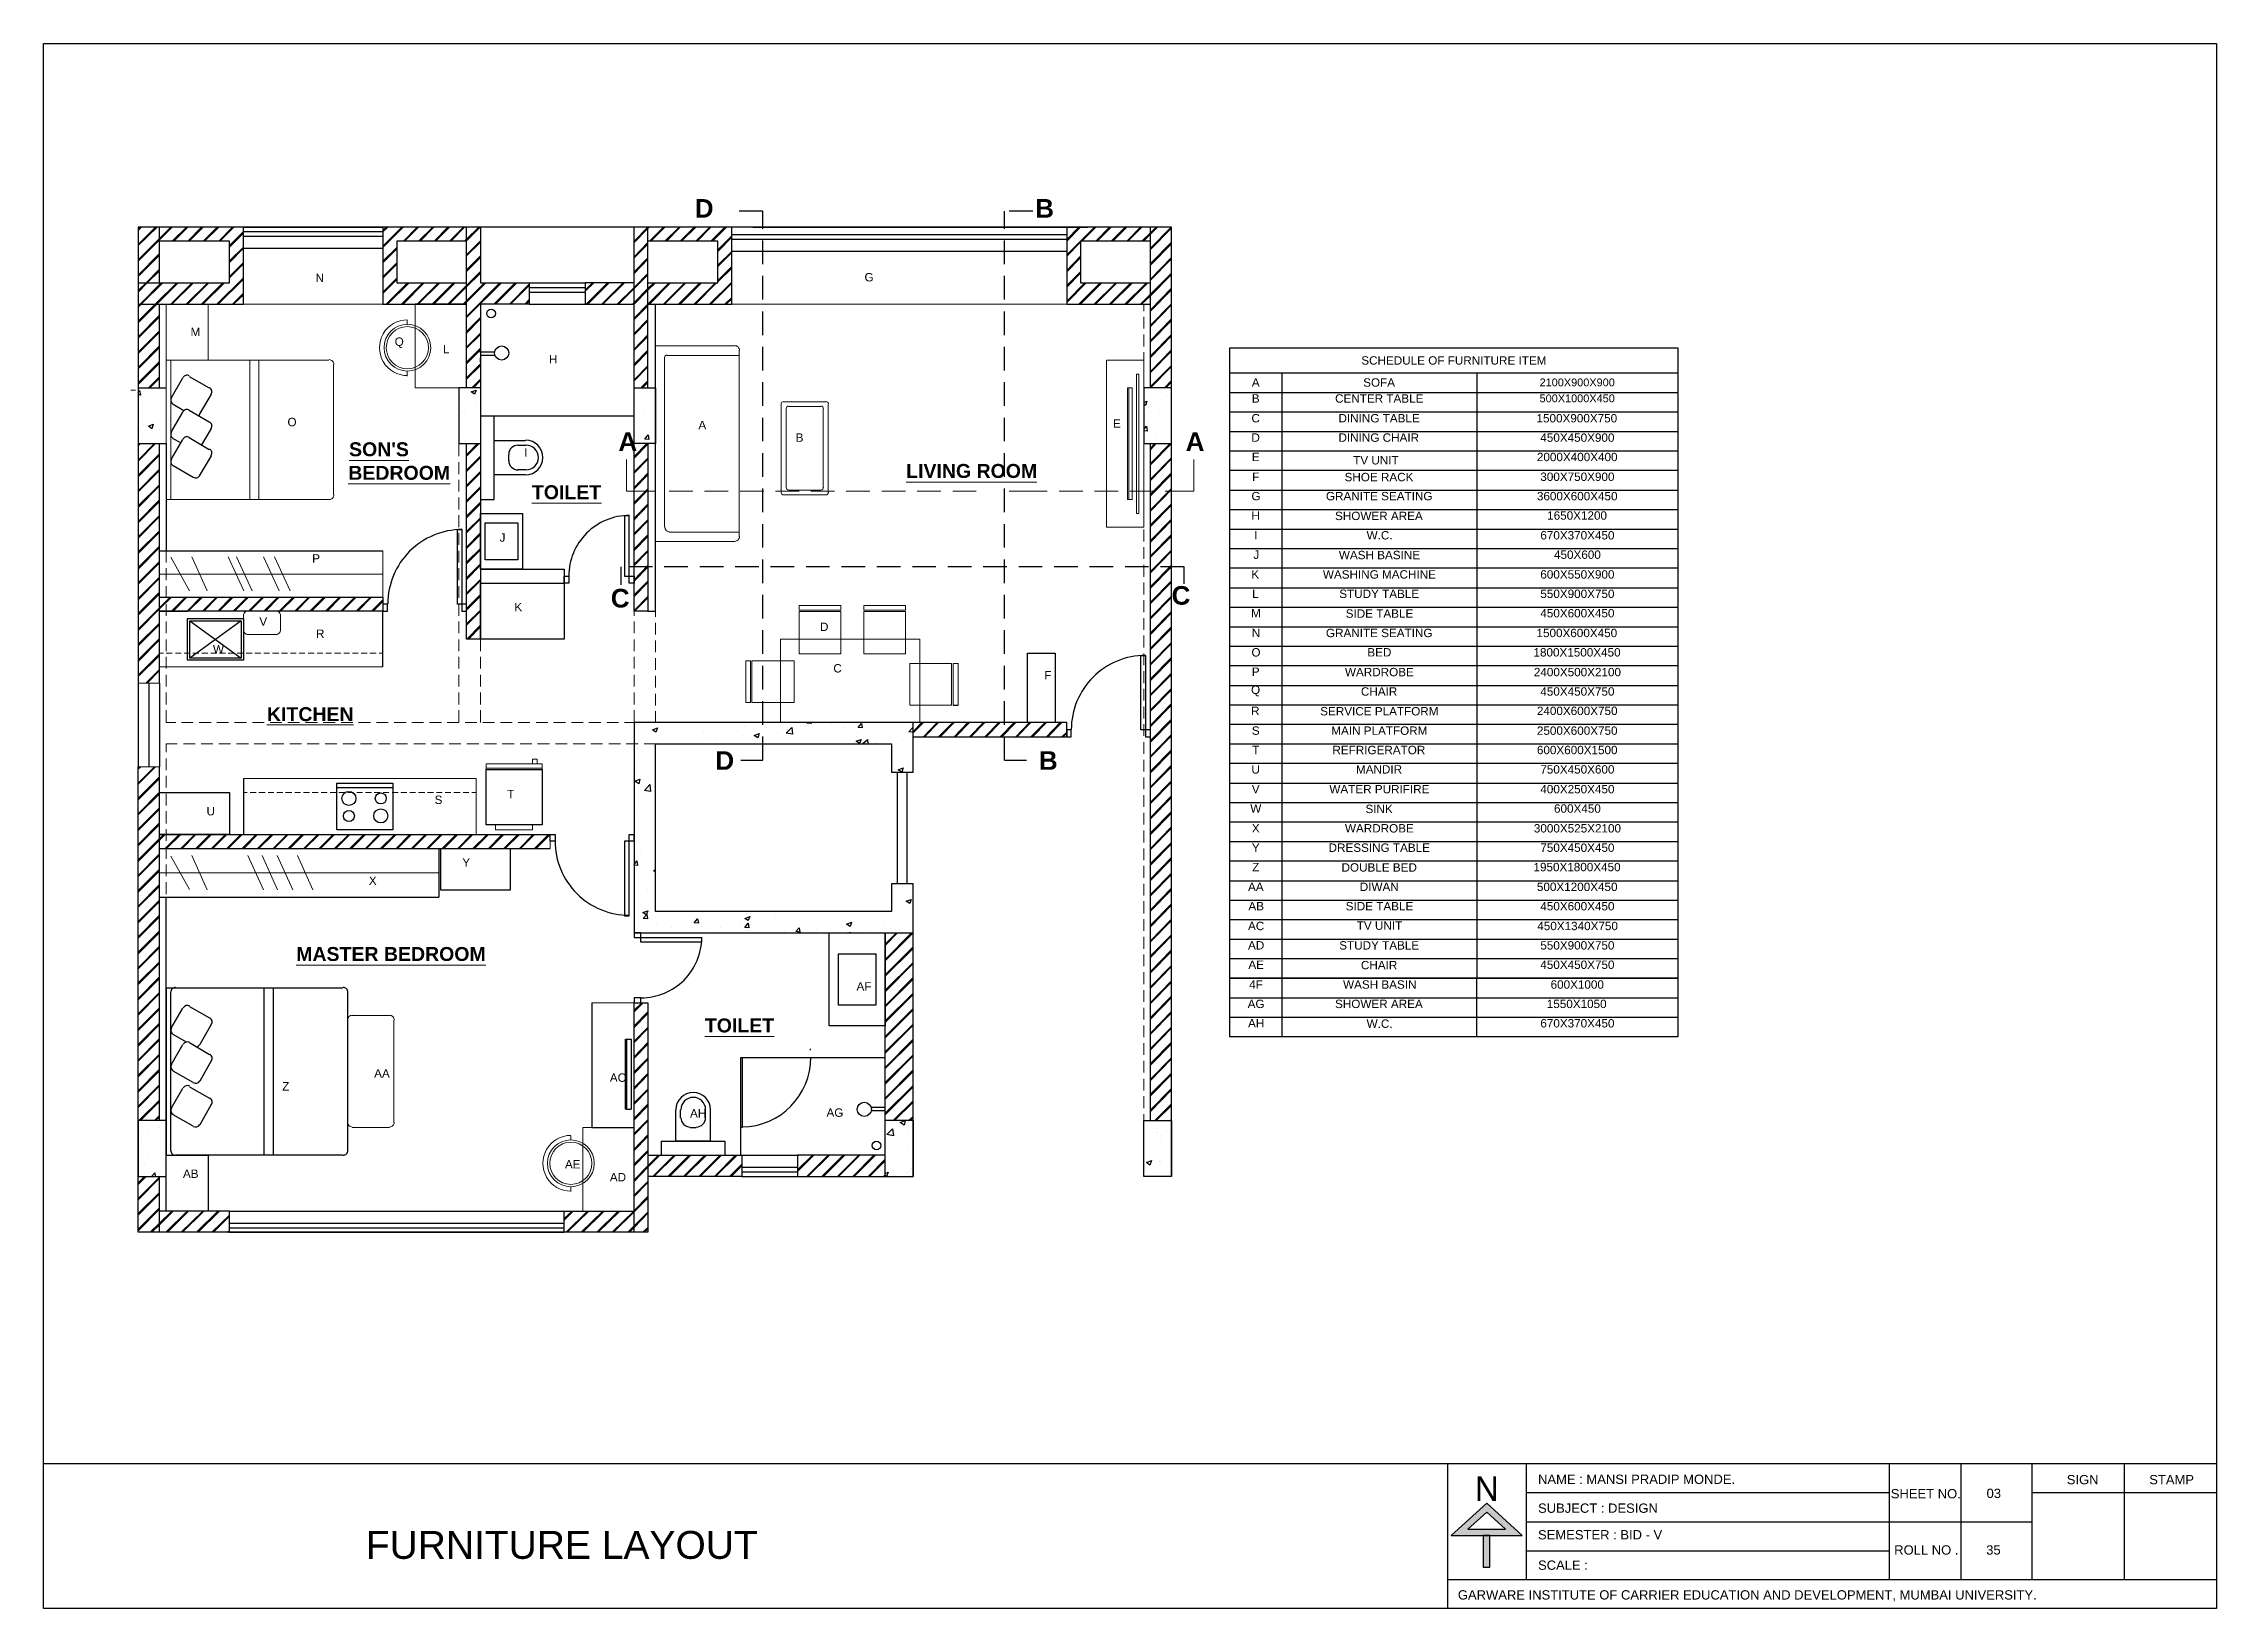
# Model space of a CAD drawing. Header units: millimetres. Extents: x 68955 to 118645, y -193284 to 16474.
# Drawn here: x 74652 to 98013, y -79046 to -62219 of the extents above; entities that cross this region are included whole.
import ezdxf

# ---------------------------------------------------------------- set-up
doc = ezdxf.new("R2010")
doc.units = ezdxf.units.MM
doc.linetypes.add('DASHEDX2', pattern=[38.1, 25.4, -12.7])
doc.layers.add('PDF5_0', color=7, linetype='Continuous')
for name, color, linetype, true_color in [('PDF5_coloum', 7, 'Continuous', 0xdcdcdc), ('PDF5_door', 7, 'Continuous', 0x535353), ('PDF5_dotted line', 7, 'Continuous', 0x535353), ('PDF5_furniture', 7, 'Continuous', 0x535353), ('PDF5_plan', 7, 'Continuous', 0x989898), ('PDF5_TEXT', 7, 'Continuous', 0x535353), ('PDF5_wall', 7, 'Continuous', 0x929498), ('PDF5_window', 7, 'Continuous', 0x535353)]:
    doc.layers.add(name, color=color, linetype=linetype, true_color=true_color)
doc.layers.add('plan', color=7, linetype='Continuous', lineweight=25)
doc.styles.add('PDF Arial', font='arial.ttf')
doc.styles.add('PDF Arial Bold', font='arialbd.ttf')
doc.styles.add('PDF Yu Gothic', font='Yu Gothic.ttf')

msp = doc.modelspace()

# ---------------------------------------------------------------- texts
at = {"layer": 'PDF5_TEXT', "attachment_point": 7}
for s, insert, char_height, style in [('D', (81653.36, -64091.658), 199.971, 'PDF Arial Bold'), ('B', (85313.329, -64091.658), 199.971, 'PDF Arial Bold'), ('N', (77577.428, -64784.817), 89.985, 'PDF Arial'), ('G', (83477.958, -64778.179), 89.985, 'PDF Arial'), ('M', (76233.055, -65365.063), 89.985, 'PDF Arial'), ('Q', (78427.366, -65494.648), 89.985, 'PDF Arial'), ('L', (78946.318, -65548.944), 89.985, 'PDF Arial'), ('H', (80086.379, -65659.272), 89.985, 'PDF Arial'), ('SCHEDULE OF FURNITURE ITEM', (88818.674, -65673.066), 89.98512, 'PDF Arial'), ('A', (87641.837, -65908.533), 89.985, 'PDF Arial'), ('SOFA', (88839.105, -65910.067), 89.9851, 'PDF Arial'), ('2100X900X900', (90735.12, -65905.879), 83.98592, 'PDF Arial'), ('B', (87641.837, -66080.155), 89.985, 'PDF Arial'), ('CENTER TABLE', (88536.723, -66081.69), 89.98512, 'PDF Arial'), ('500X1000X450', (90735.12, -66077.501), 83.98592, 'PDF Arial'), ('O', (77275.046, -66335.036), 89.985, 'PDF Arial'), ('A', (81692.271, -66366.192), 89.985, 'PDF Arial'), ('E', (86150.359, -66349.847), 89.985, 'PDF Arial'), ('C', (87637.751, -66294.174), 89.985, 'PDF Arial'), ('DINING TABLE', (88573.499, -66294.174), 89.98512, 'PDF Arial'), ('1500X900X750', (90702.431, -66294.174), 89.98512, 'PDF Arial'), ("SON'S", (77937.017, -66658.975), 149.9771, 'PDF Arial Bold'), ('I', (79820.773, -66660.401), 89.985, 'PDF Arial'), ('A', (80832.68, -66599.107), 199.971, 'PDF Arial Bold'), ('B', (82738.349, -66501.038), 89.985, 'PDF Arial'), ('A', (86930.831, -66599.107), 199.971, 'PDF Arial Bold'), ('D', (87637.751, -66501.038), 89.985, 'PDF Arial'), ('DINING CHAIR', (88573.499, -66502.572), 89.98512, 'PDF Arial'), ('450X450X900', (90743.293, -66502.572), 89.98512, 'PDF Arial'), ('BEDROOM', (77928.844, -66912.219), 149.9771, 'PDF Arial Bold'), ('LIVING ROOM', (83925.918, -66891.788), 149.97715, 'PDF Arial Bold'), ('E', (87641.837, -66709.436), 89.985, 'PDF Arial'), ('TV UNIT', (88731.574, -66746.089), 89.9851, 'PDF Arial'), ('2000X400X400', (90706.517, -66710.97), 89.98512, 'PDF Arial'), ('TOILET', (79902.498, -67120.618), 149.9771, 'PDF Arial Bold'), ('G', (87637.751, -67131.853), 89.985, 'PDF Arial'), ('F', (87645.923, -66921.92), 89.985, 'PDF Arial'), ('GRANITE SEATING', (88438.654, -67131.853), 89.98512, 'PDF Arial'), ('SHOE RACK', (88638.879, -66926.875), 89.9851, 'PDF Arial'), ('3600X600X450', (90706.517, -67131.915), 89.98512, 'PDF Arial'), ('300X750X900', (90743.293, -66923.516), 89.98512, 'PDF Arial'), ('H', (87637.751, -67338.717), 89.985, 'PDF Arial'), ('SHOWER AREA', (88536.723, -67344.338), 89.98512, 'PDF Arial'), ('1650X1200', (90816.845, -67340.251), 89.9851, 'PDF Arial'), ('J', (79555.168, -67577.253), 89.985, 'PDF Arial'), ('I', (87666.354, -67551.201), 89.985, 'PDF Arial'), ('W.C.', (88875.881, -67552.736), 89.9851, 'PDF Arial'), ('670X370X450', (90743.293, -67552.797), 89.98512, 'PDF Arial'), ('P', (77540.651, -67800.462), 89.985, 'PDF Arial'), ('J', (87658.182, -67761.134), 89.985, 'PDF Arial'), ('WASH BASINE', (88577.586, -67765.22), 89.98512, 'PDF Arial'), ('450X600', (90890.398, -67761.134), 89.9851, 'PDF Arial'), ('K', (87637.751, -67972.084), 89.985, 'PDF Arial'), ('WASHING MACHINE', (88405.964, -67973.619), 89.98512, 'PDF Arial'), ('600X550X900', (90743.293, -67973.619), 89.98512, 'PDF Arial'), ('C', (80750.603, -68285.72), 199.971, 'PDF Arial Bold'), ('C', (86779.64, -68255.625), 199.971, 'PDF Arial Bold'), ('L', (87645.923, -68180.482), 89.985, 'PDF Arial'), ('STUDY TABLE', (88581.672, -68182.017), 89.98512, 'PDF Arial'), ('550X900X750', (90743.293, -68182.017), 89.98512, 'PDF Arial'), ('V', (76972.664, -68478.778), 89.985, 'PDF Arial'), ('K', (79714.531, -68323.501), 89.985, 'PDF Arial'), ('D', (82999.868, -68535.985), 89.985, 'PDF Arial'), ('M', (87633.664, -68388.881), 89.985, 'PDF Arial'), ('SIDE TABLE', (88651.138, -68394.501), 89.9851, 'PDF Arial'), ('450X600X450', (90743.293, -68390.415), 89.98512, 'PDF Arial'), ('R', (77581.514, -68609.538), 89.985, 'PDF Arial'), ('N', (87641.837, -68601.365), 89.985, 'PDF Arial'), ('GRANITE SEATING', (88438.654, -68602.9), 89.98512, 'PDF Arial'), ('1500X600X450', (90702.431, -68602.9), 89.98512, 'PDF Arial'), ('W', (76474.143, -68777.073), 89.985, 'PDF Arial'), ('C', (83142.887, -68982.92), 89.985, 'PDF Arial'), ('O', (87637.751, -68811.298), 89.985, 'PDF Arial'), ('BED', (88884.054, -68809.763), 89.9851, 'PDF Arial'), ('1800X1500X450', (90669.741, -68811.298), 89.98512, 'PDF Arial'), ('F', (85410.75, -69054.938), 89.985, 'PDF Arial'), ('Q', (87633.664, -69237.644), 89.985, 'PDF Arial'), ('P', (87641.837, -69018.162), 89.985, 'PDF Arial'), ('WARDROBE', (88642.966, -69023.782), 89.9851, 'PDF Arial'), ('CHAIR', (88814.588, -69232.181), 89.9851, 'PDF Arial'), ('2400X500X2100', (90673.827, -69023.782), 89.98512, 'PDF Arial'), ('450X450X750', (90743.293, -69232.181), 89.98512, 'PDF Arial'), ('KITCHEN', (77054.389, -69506.982), 149.9771, 'PDF Arial Bold'), ('R', (87633.664, -69439.044), 89.985, 'PDF Arial'), ('SERVICE PLATFORM', (88377.36, -69444.665), 89.98512, 'PDF Arial'), ('2400X600X750', (90706.517, -69440.579), 89.98512, 'PDF Arial'), ('S', (87641.837, -69653.063), 89.985, 'PDF Arial'), ('MAIN PLATFORM', (88495.861, -69653.063), 89.98512, 'PDF Arial'), ('2500X600X750', (90706.517, -69653.063), 89.98512, 'PDF Arial'), ('B', (85352.997, -70028.308), 199.971, 'PDF Arial Bold'), ('T', (87645.923, -69859.927), 89.985, 'PDF Arial'), ('REFRIGERATOR', (88508.12, -69861.462), 89.98512, 'PDF Arial'), ('600X600X1500', (90706.517, -69861.462), 89.98512, 'PDF Arial'), ('U', (87637.751, -70069.86), 89.985, 'PDF Arial'), ('MANDIR', (88761.467, -70068.325), 89.9851, 'PDF Arial'), ('750X450X600', (90743.293, -70069.86), 89.98512, 'PDF Arial'), ('S', (78856.421, -70396.759), 89.985, 'PDF Arial'), ('T', (79636.893, -70333.931), 89.985, 'PDF Arial'), ('V', (87641.837, -70280.81), 89.985, 'PDF Arial'), ('WATER PURIFIRE', (88475.43, -70282.344), 89.98512, 'PDF Arial'), ('400X250X450', (90743.293, -70282.344), 89.98512, 'PDF Arial'), ('U', (76404.677, -70519.346), 89.985, 'PDF Arial'), ('W', (87625.492, -70489.208), 89.985, 'PDF Arial'), ('SINK', (88863.623, -70494.829), 89.9851, 'PDF Arial'), ('600X450', (90890.398, -70490.742), 89.9851, 'PDF Arial'), ('X', (87641.837, -70701.692), 89.985, 'PDF Arial'), ('WARDROBE', (88642.966, -70703.227), 89.9851, 'PDF Arial'), ('3000X525X2100', (90673.827, -70703.288), 89.98512, 'PDF Arial'), ('Y', (79154.716, -71069.454), 89.985, 'PDF Arial'), ('Y', (87641.837, -70910.091), 89.985, 'PDF Arial'), ('DRESSING TABLE', (88467.257, -70911.625), 89.98512, 'PDF Arial'), ('750X450X450', (90743.293, -70911.625), 89.98512, 'PDF Arial'), ('X', (78149.501, -71265.594), 89.985, 'PDF Arial'), ('AA', (87600.974, -71330.973), 89.9851, 'PDF Arial'), ('Z', (87645.923, -71118.489), 89.985, 'PDF Arial'), ('DOUBLE BED', (88606.189, -71124.11), 89.9851, 'PDF Arial'), ('DIWAN', (88802.329, -71330.973), 89.9851, 'PDF Arial'), ('1950X1800X450', (90669.741, -71120.023), 89.98512, 'PDF Arial'), ('500X1200X450', (90706.517, -71332.508), 89.98512, 'PDF Arial'), ('AB', (87605.061, -71539.372), 89.9851, 'PDF Arial'), ('SIDE TABLE', (88651.138, -71540.906), 89.9851, 'PDF Arial'), ('450X600X450', (90743.293, -71540.906), 89.98512, 'PDF Arial'), ('AC', (87600.974, -71753.391), 89.9851, 'PDF Arial'), ('TV UNIT', (88769.639, -71749.304), 89.9851, 'PDF Arial'), ('450X1340X750', (90710.603, -71753.452), 89.98512, 'PDF Arial'), ('MASTER BEDROOM', (77369.029, -72085.501), 149.97715, 'PDF Arial Bold'), ('AD', (87600.974, -71960.254), 89.9851, 'PDF Arial'), ('STUDY TABLE', (88581.672, -71961.789), 89.98512, 'PDF Arial'), ('550X900X750', (90743.293, -71961.789), 89.98512, 'PDF Arial'), ('AE', (87605.061, -72168.653), 89.9851, 'PDF Arial'), ('CHAIR', (88814.588, -72174.273), 89.9851, 'PDF Arial'), ('450X450X750', (90743.293, -72170.187), 89.98512, 'PDF Arial'), ('AF', (83392.147, -72401.568), 89.9851, 'PDF Arial'), ('4F', (87613.233, -72381.137), 89.9851, 'PDF Arial'), ('WASH BASIN', (88622.534, -72382.672), 89.9851, 'PDF Arial'), ('600X1000', (90853.621, -72382.672), 89.9851, 'PDF Arial'), ('AG', (87596.888, -72591.07), 89.9851, 'PDF Arial'), ('SHOWER AREA', (88536.723, -72591.07), 89.98512, 'PDF Arial'), ('1550X1050', (90812.759, -72591.07), 89.9851, 'PDF Arial'), ('TOILET', (81761.737, -72853.612), 149.9771, 'PDF Arial Bold'), ('AH', (87600.974, -72797.934), 89.9851, 'PDF Arial'), ('W.C.', (88875.881, -72803.554), 89.9851, 'PDF Arial'), ('670X370X450', (90743.293, -72799.529), 89.98512, 'PDF Arial'), ('AA', (78206.709, -73337.317), 89.9851, 'PDF Arial'), ('AC', (80740.177, -73383.8), 89.9851, 'PDF Arial'), ('Z', (77217.839, -73476.249), 89.985, 'PDF Arial'), ('AH', (81602.374, -73766.372), 89.9851, 'PDF Arial'), ('AG', (83069.334, -73759.734), 89.9851, 'PDF Arial'), ('AE', (80258.001, -74313.929), 89.9851, 'PDF Arial'), ('AB', (76151.33, -74416.085), 89.9851, 'PDF Arial'), ('AD', (80740.177, -74452.861), 89.9851, 'PDF Arial')]:
    msp.add_mtext(s, dxfattribs=dict(at, insert=insert, char_height=char_height, style=style))
at = {"layer": 'PDF5_TEXT', "insert": (81874.649, -70028.308), "char_height": 199.971, "width": 9.03735, "attachment_point": 7, "style": 'PDF Arial Bold'}
msp.add_mtext('D', dxfattribs=at)
at = {"layer": 'PDF5_TEXT', "color": 7, "attachment_point": 7}
for s, insert, char_height, style in [('N', (90036.373, -77890.081), 266.278, 'PDF Yu Gothic'), ('NAME : MANSI PRADIP MONDE.', (90718.775, -77707.213), 99.98574, 'PDF Arial'), ('SHEET NO.', (94510.806, -77862.49), 99.9857, 'PDF Arial'), ('03', (95540.539, -77858.472), 99.9857, 'PDF Arial'), ('SIGN', (96402.735, -77711.299), 99.9857, 'PDF Arial'), ('STAMP', (97289.449, -77711.299), 99.9857, 'PDF Arial'), ('SUBJECT : DESIGN', (90718.775, -78017.767), 99.98574, 'PDF Arial'), ('FURNITURE LAYOUT', (78116.811, -78515.612), 299.95722, 'PDF Arial'), ('SEMESTER : BID - V', (90718.775, -78303.804), 99.98574, 'PDF Arial'), ('ROLL NO .', (94547.582, -78467.254), 99.9857, 'PDF Arial'), ('35', (95536.452, -78467.322), 99.9857, 'PDF Arial'), ('SCALE :', (90718.775, -78630.703), 99.9857, 'PDF Arial'), ('GARWARE INSTITUTE OF CARRIER EDUCATION AND DEVELOPMENT, MUMBAI UNIVERSITY.', (89856.579, -78967.504), 99.98574, 'PDF Arial')]:
    msp.add_mtext(s, dxfattribs=dict(at, insert=insert, char_height=char_height, style=style))

# ---------------------------------------------------------------- hatches: boundary and pattern name
at = {"layer": 'PDF5_wall', "transparency": 33554559}
h = msp.add_hatch(color=256, dxfattribs=at)
h.paths.add_polyline_path([(90473.601, -78191.77), (90269.289, -78007.89), (90167.133, -77913.906), (90060.891, -78007.89), (89860.665, -78191.77), (89783.027, -78261.236), (90130.357, -78261.236), (90130.357, -78600.394), (90199.823, -78600.394), (90199.823, -78261.236), (90547.153, -78261.236)])
h.paths.add_polyline_path([(90367.359, -78191.77), (89962.821, -78191.77), (90167.133, -78007.89)], flags=0)

# ---------------------------------------------------------------- linework, layer by layer
at = {"layer": 'PDF5_0', "lineweight": 25}
for points in [[(74651.68, -62218.658), (98012.714, -62218.658), (98012.714, -79045.795), (74651.68, -79045.795)], [(79350.856, -67273.337), (79800.342, -67273.337), (79800.342, -67869.928), (79350.856, -67869.928)], [(79399.891, -67371.407), (79751.307, -67371.407), (79751.307, -67771.858), (79399.891, -67771.858)], [(79350.856, -68021.119), (80249.829, -68021.119), (80249.829, -68621.796), (79350.856, -68621.796)], [(85529.251, -68772.987), (85529.251, -69520.769), (85230.955, -69520.769), (85230.955, -68772.987)], [(75897.983, -70722.124), (75897.983, -70272.637), (76649.851, -70272.637), (76649.851, -70722.124)], [(78921.801, -70873.315), (79669.583, -70873.315), (79669.583, -71322.801), (78921.801, -71322.801)], [(83200.094, -72005.203), (83600.545, -72005.203), (83600.545, -72556.845), (83200.094, -72556.845)], [(82149.93, -73120.747), (82162.189, -73120.747), (82162.189, -73872.615), (82149.93, -73872.615)], [(75971.535, -74170.91), (76421.022, -74170.91), (76421.022, -74771.587), (75971.535, -74771.587)]]:
    msp.add_lwpolyline(points, close=True, dxfattribs=at)
for points in [[(79199.665, -65021.819), (78648.023, -65021.819)], [(79350.856, -65544.858), (79350.856, -65524.426)], [(79350.856, -65647.014), (79350.856, -65634.755), (79350.856, -65610.237), (79350.856, -65597.979)], [(76024.656, -66031.12), (76151.33, -65814.549)], [(76216.71, -65798.204), (76433.28, -65920.792)], [(79350.856, -65700.135), (79350.856, -65720.566)], [(76159.502, -66170.052), (76045.088, -66100.586)], [(76453.712, -65990.258), (76327.038, -66206.828)], [(76024.656, -66398.882), (76151.33, -66182.311)], [(76216.71, -66161.88), (76433.28, -66288.553)], [(76024.656, -66693.091), (76151.33, -66476.52)], [(76126.812, -66513.296), (76045.088, -66468.348)], [(76216.71, -66456.089), (76433.28, -66582.763)], [(76453.712, -66358.019), (76351.556, -66533.728)], [(79833.032, -66856.541), (79497.96, -66856.541), (79497.96, -66488.779), (79833.032, -66488.779)], [(79751.307, -66537.814), (79837.118, -66537.814)], [(76261.658, -66885.144), (76045.088, -66758.471)], [(76453.712, -66652.229), (76327.038, -66868.799)], [(79649.151, -66639.97), (79649.151, -66705.35)], [(79837.118, -66803.419), (79751.307, -66803.419)], [(80249.829, -67869.928), (80249.829, -68021.119)], [(84430.052, -69332.802), (84483.173, -69332.802)], [(76801.042, -70121.446), (76801.042, -70722.124)], [(78901.369, -70873.315), (78901.369, -71396.353)], [(84000.997, -73799.062), (84000.997, -71780.46)], [(75971.535, -72372.965), (76069.605, -72372.965)], [(76024.656, -72806.106), (76151.33, -72589.535)], [(76220.796, -72573.19), (76437.367, -72695.778)], [(76188.106, -72957.297), (76045.088, -72875.572)], [(76453.712, -72765.244), (76331.124, -72981.814)], [(76024.656, -73198.385), (76151.33, -72981.814)], [(76220.796, -72961.383), (76437.367, -73088.057)], [(76261.658, -73390.438), (76045.088, -73267.851)], [(76453.712, -73157.523), (76331.124, -73374.093)], [(76024.656, -73668.303), (76151.33, -73451.732)], [(76220.796, -73435.387), (76437.367, -73557.974)], [(76261.658, -73860.356), (76045.088, -73737.769)], [(76453.712, -73627.44), (76331.124, -73844.011)], [(81818.945, -73684.648), (81818.945, -74019.719), (81451.183, -74019.719), (81451.183, -73684.648)], [(81500.218, -73770.459), (81500.218, -73684.648)], [(81765.824, -73684.648), (81765.824, -73770.459)], [(81291.82, -74019.719), (81291.82, -74170.91)], [(81602.374, -73872.615), (81667.754, -73872.615)], [(81978.308, -74019.719), (81978.308, -74170.91)], [(98012.714, -77488.937), (74651.68, -77488.937)], [(89746.25, -77488.937), (89746.25, -79045.795)], [(90592.102, -77488.937), (90592.102, -78735.24)], [(94494.461, -77488.937), (94494.461, -78735.24)], [(95262.674, -77488.937), (95262.674, -78735.24)], [(96026.801, -77488.937), (96026.801, -78735.24)], [(97019.758, -77488.937), (97019.758, -78735.24)], [(90592.102, -77799.491), (90592.102, -77799.491)], [(90592.102, -77799.491), (94494.461, -77799.491)], [(96026.801, -77799.491), (98012.714, -77799.491)], [(90592.102, -78114.132), (90592.102, -78114.132)], [(90592.102, -78114.132), (96026.801, -78114.132)], [(90592.102, -78424.686), (90592.102, -78424.686)], [(90592.102, -78424.686), (94494.461, -78424.686)], [(89746.25, -78735.24), (98012.714, -78735.24)], [(90592.102, -78735.24), (90592.102, -78735.24)]]:
    msp.add_lwpolyline(points, dxfattribs=at)
for centre in [(79463.228, -65121.931), (83606.675, -74066.711)]:
    msp.add_circle(centre, 46.992, dxfattribs=at)
for centre, radius, start, end in [((76194.235, -65837.023), 51.077, 60.0008592, 150.001725), ((76071.648, -66053.594), 51.078, 150.0017101, 240.0019462), ((76410.806, -65963.698), 51.078, 330.0017101, 60.0019462), ((76194.235, -66204.785), 51.077, 60.0008592, 150.001725), ((76288.211, -66180.262), 51.088, 310.2121774, 329.9999252), ((76410.806, -66331.459), 51.078, 330.0017101, 60.0019462), ((76071.648, -66421.356), 51.078, 150.0017101, 240.0019462), ((76194.235, -66498.994), 51.077, 60.0008592, 150.001725), ((76410.806, -66621.582), 51.078, 330.0017101, 60.0019462), ((79753.35, -66637.927), 100.113, 89.9998993, 180.0001007), ((79835.075, -66670.616), 185.924, 270.0000744, 89.9999256), ((79839.161, -66670.616), 132.803, 270.0000776, 89.9999224), ((76071.648, -66715.565), 51.078, 150.0017101, 240.0019462), ((79753.35, -66703.307), 100.113, 179.9998993, 270.0001007), ((76288.219, -66838.153), 51.077, 240.0008592, 330.001725), ((76198.322, -72612.01), 51.078, 60.0022712, 150.0018783), ((76071.648, -72828.58), 51.078, 150.0019542, 240.001719), ((76414.892, -72738.683), 51.078, 330.0019542, 60.001719), ((76198.322, -73004.289), 51.078, 60.0022712, 150.0018783), ((76288.218, -72955.253), 51.079, 278.8227656, 330.0017252), ((76414.892, -73130.962), 51.078, 330.0019542, 60.001719), ((82151.974, -73118.703), 749.825, 270.9173787, 0.0000022), ((82153.113, -73118.542), 748.674, 5.9293294, 6.9636329), ((76071.648, -73220.859), 51.078, 150.0019542, 240.001719), ((76198.322, -73474.206), 51.078, 60.0022712, 150.0018783), ((76288.219, -73347.533), 51.078, 240.0022712, 330.0018783), ((76414.892, -73600.88), 51.078, 330.0019542, 60.001719), ((81637.107, -73682.605), 185.924, 0.0000744, 179.9999256), ((81637.107, -73682.605), 132.803, 0.0000776, 179.9999224), ((76071.648, -73690.777), 51.078, 150.0019542, 240.001719), ((81604.417, -73768.416), 100.113, 179.9998993, 270.0001007), ((81669.797, -73768.416), 100.113, 269.9998993, 0.0001007), ((76288.219, -73817.45), 51.078, 240.0022712, 330.0018783)]:
    msp.add_arc(centre, radius, start, end, dxfattribs=at)
at = {"layer": 'PDF5_coloum', "lineweight": 25}
for points in [[(75669.154, -64212.743), (75689.585, -64192.312)], [(75669.154, -64380.279), (75857.121, -64192.312)], [(75669.154, -64543.729), (75897.983, -64314.899), (76020.57, -64192.312)], [(75669.154, -64229.088), (75705.93, -64192.312)], [(75669.154, -64392.538), (75873.466, -64192.312)], [(75669.154, -64560.074), (75897.983, -64331.244), (76036.915, -64192.312)], [(76036.915, -64343.503), (76188.106, -64192.312)], [(76053.26, -64343.503), (76204.451, -64192.312)], [(76204.451, -64343.503), (76351.556, -64192.312)], [(76216.71, -64343.503), (76367.901, -64192.312)], [(76367.901, -64343.503), (76519.091, -64192.312)], [(76384.246, -64343.503), (76535.436, -64192.312)], [(76535.436, -64343.503), (76682.541, -64192.312)], [(76547.695, -64343.503), (76698.886, -64192.312)], [(76649.851, -64392.538), (76801.042, -64241.347)], [(78300.692, -64233.175), (78337.468, -64192.312)], [(78300.692, -64396.624), (78505.004, -64192.312)], [(78300.692, -64245.433), (78353.813, -64192.312)], [(78300.692, -64412.969), (78517.263, -64192.312)], [(78521.349, -64343.503), (78668.454, -64192.312)], [(78533.608, -64343.503), (78684.799, -64192.312)], [(78684.799, -64343.503), (78835.99, -64192.312)], [(78701.144, -64343.503), (78848.248, -64192.312)], [(78852.335, -64343.503), (78999.439, -64192.312)], [(78864.593, -64343.503), (79015.784, -64192.312)], [(79015.784, -64343.503), (79166.975, -64192.312)], [(79032.129, -64343.503), (79179.234, -64192.312)], [(79183.32, -64343.503), (79199.665, -64323.072), (79330.425, -64192.312)], [(79195.579, -64343.503), (79199.665, -64339.417), (79346.77, -64192.312)], [(81152.888, -64192.312), (81148.801, -64192.312), (81001.697, -64343.503)], [(81001.697, -64192.312), (81001.697, -64192.312)], [(81165.146, -64192.312), (81148.801, -64208.657), (81001.697, -64359.848)], [(81165.146, -64343.503), (81316.337, -64192.312)], [(81181.491, -64343.503), (81332.682, -64192.312)], [(81332.682, -64343.503), (81483.873, -64192.312)], [(81349.027, -64343.503), (81496.132, -64192.312)], [(81496.132, -64343.503), (81647.323, -64192.312)], [(81512.477, -64343.503), (81663.668, -64192.312)], [(81663.668, -64343.503), (81814.859, -64192.312)], [(81680.013, -64343.503), (81827.117, -64192.312)], [(81827.117, -64343.503), (81978.308, -64192.312)], [(81843.462, -64343.503), (81994.653, -64192.312)], [(85651.838, -64327.158), (85782.598, -64192.312)], [(85950.133, -64192.312), (85798.943, -64343.503), (85651.838, -64490.608)], [(85651.838, -64343.503), (85798.943, -64192.312)], [(85815.287, -64343.503), (85966.478, -64192.312)], [(85966.478, -64343.503), (86113.583, -64192.312)], [(85978.737, -64343.503), (86129.928, -64192.312)], [(86129.928, -64343.503), (86281.119, -64192.312)], [(86146.273, -64343.503), (86297.464, -64192.312)], [(86297.464, -64343.503), (86444.568, -64192.312)], [(86309.723, -64343.503), (86460.913, -64192.312)], [(86460.913, -64343.503), (86550.811, -64253.606), (86612.104, -64192.312)], [(86477.258, -64343.503), (86550.811, -64269.951), (86628.449, -64192.312)], [(86550.811, -64421.142), (86775.554, -64192.312)], [(86550.811, -64433.4), (86779.64, -64204.571)], [(76649.851, -64408.883), (76801.042, -64257.692)], [(76649.851, -64555.987), (76801.042, -64408.883)], [(76649.851, -64572.332), (76801.042, -64421.142)], [(78300.692, -64560.074), (78451.883, -64412.969)], [(78300.692, -64576.419), (78451.883, -64425.228)], [(79199.665, -64490.608), (79350.856, -64339.417)], [(79199.665, -64502.866), (79350.856, -64355.762)], [(81001.697, -64511.039), (81148.801, -64359.848)], [(81001.697, -64523.298), (81148.801, -64376.193)], [(81900.67, -64437.487), (82051.86, -64286.296)], [(81900.67, -64453.831), (82051.86, -64302.641)], [(81900.67, -64600.936), (82051.86, -64453.831)], [(81900.67, -64617.281), (82051.86, -64466.09)], [(85651.838, -64506.953), (85798.943, -64355.762)], [(86550.811, -64584.591), (86779.64, -64355.762)], [(86550.811, -64600.936), (86779.64, -64372.107)], [(75669.154, -64711.265), (75897.983, -64478.349)], [(75669.154, -64723.523), (75897.983, -64494.694)], [(75669.154, -64874.714), (75754.965, -64792.989), (75897.983, -64645.885)], [(75669.154, -64891.059), (75767.223, -64792.989), (75897.983, -64662.23)], [(76649.851, -64723.523), (76801.042, -64572.332)], [(76649.851, -64739.868), (76801.042, -64588.677)], [(78300.692, -64727.61), (78451.883, -64576.419)], [(78300.692, -64743.955), (78451.883, -64592.764)], [(79350.856, -64670.402), (79199.665, -64821.593), (78999.439, -65021.819)], [(79350.856, -64686.747), (79199.665, -64833.852), (79011.698, -65021.819)], [(79199.665, -64654.057), (79350.856, -64502.866)], [(79199.665, -64670.402), (79350.856, -64519.211)], [(81148.801, -64690.833), (81001.697, -64842.024), (80817.816, -65021.819)], [(81148.801, -64707.178), (81001.697, -64854.283), (80834.161, -65021.819)], [(81001.697, -64674.488), (81148.801, -64523.298)], [(81001.697, -64690.833), (81148.801, -64539.643)], [(81900.67, -64768.472), (82051.86, -64617.281)], [(81900.67, -64780.731), (82051.86, -64633.626)], [(85651.838, -64658.143), (85798.943, -64506.953)], [(85651.838, -64674.488), (85798.943, -64523.298)], [(85651.838, -64821.593), (85798.943, -64674.488)], [(85651.838, -64837.938), (85798.943, -64686.747)], [(86779.64, -64686.747), (86550.811, -64915.577), (86444.568, -65021.819)], [(86779.64, -64703.092), (86550.811, -64931.922), (86456.827, -65021.819)], [(86550.811, -64752.127), (86779.64, -64519.211)], [(86550.811, -64764.386), (86779.64, -64535.556)], [(75669.154, -65042.25), (75689.585, -65021.819), (75918.414, -64792.989)], [(75669.154, -65205.7), (75853.034, -65021.819), (76085.95, -64792.989)], [(75669.154, -65054.509), (75701.843, -65021.819), (75934.759, -64792.989)], [(75669.154, -65222.045), (75869.379, -65021.819), (76098.209, -64792.989)], [(76020.57, -65021.819), (76249.4, -64792.989)], [(76032.829, -65021.819), (76265.745, -64792.989)], [(76184.02, -65021.819), (76416.935, -64792.989)], [(76200.365, -65021.819), (76429.194, -64792.989)], [(76351.556, -65021.819), (76580.385, -64792.989)], [(76363.814, -65021.819), (76596.73, -64792.989)], [(76515.005, -65021.819), (76801.042, -64739.868)], [(76531.35, -65021.819), (76801.042, -64752.127)], [(76682.541, -65021.819), (76801.042, -64903.318)], [(76694.8, -65021.819), (76801.042, -64919.663)], [(78300.692, -64891.059), (78451.883, -64743.955)], [(78300.692, -64907.404), (78451.883, -64756.213)], [(78337.468, -65021.819), (78566.298, -64792.989)], [(78349.727, -65021.819), (78582.643, -64792.989)], [(78500.918, -65021.819), (78729.747, -64792.989)], [(78517.263, -65021.819), (78746.092, -64792.989)], [(78668.454, -65021.819), (78897.283, -64792.989)], [(78680.712, -65021.819), (78913.628, -64792.989)], [(78831.903, -65021.819), (79060.733, -64792.989)], [(78848.248, -65021.819), (79077.078, -64792.989)], [(79391.718, -64792.989), (79199.665, -64985.043), (79162.889, -65021.819)], [(79408.063, -64792.989), (79199.665, -65001.388), (79179.234, -65021.819)], [(79199.665, -65152.579), (79559.254, -64792.989)], [(79199.665, -65164.837), (79575.599, -64792.989)], [(79493.874, -65021.819), (79722.704, -64792.989)], [(79510.219, -65021.819), (79739.049, -64792.989)], [(79661.41, -65021.819), (79873.895, -64805.248)], [(79673.669, -65021.819), (79873.895, -64821.593)], [(80474.572, -64870.628), (80552.21, -64792.989)], [(80474.572, -64882.887), (80568.555, -64792.989)], [(80486.831, -65021.819), (80715.66, -64792.989)], [(80503.175, -65021.819), (80732.005, -64792.989)], [(80654.366, -65021.819), (80883.196, -64792.989)], [(80666.625, -65021.819), (80899.541, -64792.989)], [(80985.352, -65021.819), (81001.697, -65005.474), (81148.801, -64854.283), (81214.181, -64792.989)], [(80997.611, -65021.819), (81001.697, -65021.819), (81148.801, -64870.628), (81230.526, -64792.989)], [(81377.631, -64792.989), (81148.801, -65021.819), (81001.697, -65173.01)], [(81165.146, -65021.819), (81393.976, -64792.989)], [(81316.337, -65021.819), (81545.167, -64792.989)], [(81328.596, -65021.819), (81557.425, -64792.989)], [(81479.787, -65021.819), (81708.616, -64792.989)], [(81496.132, -65021.819), (81724.961, -64792.989)], [(81647.323, -65021.819), (81876.152, -64792.989)], [(81659.581, -65021.819), (81888.411, -64792.989)], [(81810.772, -65021.819), (82051.86, -64784.817)], [(81827.117, -65021.819), (82051.86, -64797.076)], [(85651.838, -64989.129), (85847.977, -64792.989)], [(85651.838, -65005.474), (85860.236, -64792.989)], [(85782.598, -65021.819), (86011.427, -64792.989)], [(85798.943, -65021.819), (86027.772, -64792.989)], [(85946.047, -65021.819), (86178.963, -64792.989)], [(85962.392, -65021.819), (86191.222, -64792.989)], [(86113.583, -65021.819), (86342.412, -64792.989)], [(86125.842, -65021.819), (86358.757, -64792.989)], [(86277.033, -65021.819), (86509.948, -64792.989)], [(86293.378, -65021.819), (86522.207, -64792.989)], [(86550.811, -65083.112), (86779.64, -64850.197)], [(86550.811, -65095.371), (86779.64, -64866.542)], [(75669.154, -65373.235), (75897.983, -65140.32)], [(75669.154, -65385.494), (75897.983, -65156.665)], [(79199.665, -65316.028), (79350.856, -65164.837)], [(79824.86, -65021.819), (79873.895, -64972.784)], [(79841.205, -65021.819), (79873.895, -64989.129)], [(81001.697, -65185.268), (81148.801, -65038.164)], [(81978.308, -65021.819), (82051.86, -64948.267)], [(81990.567, -65021.819), (82051.86, -64964.611)], [(86550.811, -65246.562), (86779.64, -65017.733)], [(86550.811, -65262.907), (86779.64, -65029.991)], [(75669.154, -65536.685), (75897.983, -65307.856)], [(75669.154, -65553.03), (75897.983, -65324.201)], [(79199.665, -65332.373), (79350.856, -65181.182)], [(79199.665, -65483.564), (79350.856, -65332.373)], [(79199.665, -65495.823), (79350.856, -65348.718)], [(81001.697, -65336.459), (81148.801, -65185.268)], [(81001.697, -65352.804), (81148.801, -65201.613)], [(81001.697, -65503.995), (81148.801, -65352.804)], [(81001.697, -65516.254), (81148.801, -65369.149)], [(86550.811, -65414.098), (86779.64, -65181.182)], [(86550.811, -65426.357), (86779.64, -65197.527)], [(86550.811, -65577.547), (86779.64, -65348.718)], [(86550.811, -65593.892), (86779.64, -65360.977)], [(75669.154, -65704.221), (75897.983, -65471.305)], [(75669.154, -65716.48), (75897.983, -65487.65)], [(75669.154, -65867.671), (75897.983, -65638.841)], [(79199.665, -65647.014), (79350.856, -65495.823)], [(79199.665, -65663.359), (79350.856, -65512.168)], [(81001.697, -65667.445), (81148.801, -65516.254)], [(81001.697, -65683.79), (81148.801, -65532.599)], [(86550.811, -65745.083), (86779.64, -65512.168)], [(86550.811, -65757.342), (86779.64, -65528.513)], [(75669.154, -65884.015), (75897.983, -65655.186)], [(75779.482, -65920.792), (75897.983, -65802.291)], [(75795.827, -65920.792), (75897.983, -65818.636)], [(79199.665, -65814.549), (79350.856, -65663.359)], [(79199.665, -65826.808), (79350.856, -65679.703)], [(79256.872, -65920.792), (79350.856, -65826.808)], [(79273.217, -65920.792), (79350.856, -65843.153)], [(81001.697, -65834.981), (81148.801, -65683.79)], [(81001.697, -65847.239), (81148.801, -65696.048)], [(81075.249, -65920.792), (81148.801, -65847.239)], [(81091.594, -65920.792), (81148.801, -65863.584)], [(86550.811, -65908.533), (86779.64, -65679.703)], [(86550.811, -65920.792), (86779.64, -65691.962)], [(86702.002, -65920.792), (86779.64, -65843.153)], [(86718.347, -65920.792), (86779.64, -65859.498)], [(75669.154, -66529.641), (75677.326, -66521.469)], [(75669.154, -66697.177), (75844.862, -66521.469)], [(75669.154, -66545.986), (75693.671, -66521.469)], [(75669.154, -66709.436), (75857.121, -66521.469)], [(79199.665, -66639.97), (79318.166, -66521.469)], [(79199.665, -66656.315), (79334.511, -66521.469)], [(81001.697, -66660.401), (81136.543, -66521.469)], [(81001.697, -66676.746), (81148.801, -66525.555)], [(86550.811, -66570.504), (86599.846, -66521.469)], [(86550.811, -66733.953), (86763.295, -66521.469)], [(86550.811, -66586.849), (86612.104, -66521.469)], [(86550.811, -66750.298), (86779.64, -66521.469)], [(75669.154, -66860.627), (75897.983, -66631.797)], [(75669.154, -66876.972), (75897.983, -66644.056)], [(75669.154, -67028.163), (75897.983, -66795.247)], [(75669.154, -67040.421), (75897.983, -66811.592)], [(79199.665, -66807.506), (79350.856, -66656.315)], [(79199.665, -66819.764), (79350.856, -66668.574)], [(81001.697, -66823.851), (81148.801, -66676.746)], [(81001.697, -66840.196), (81148.801, -66689.005)], [(86550.811, -66901.489), (86779.64, -66672.66)], [(86550.811, -66917.834), (86779.64, -66684.919)], [(75669.154, -67191.612), (75897.983, -66962.783)], [(75669.154, -67207.957), (75897.983, -66975.042)], [(79199.665, -66970.955), (79350.856, -66819.764)], [(79199.665, -66987.3), (79350.856, -66836.109)], [(79199.665, -67134.405), (79350.856, -66987.3)], [(79199.665, -67150.75), (79350.856, -66999.559)], [(81001.697, -66991.387), (81148.801, -66840.196)], [(81001.697, -67007.731), (81148.801, -66856.541)], [(81001.697, -67154.836), (81148.801, -67007.731)], [(81001.697, -67171.181), (81148.801, -67019.99)], [(86550.811, -67064.939), (86779.64, -66836.109)], [(86550.811, -67081.284), (86779.64, -66852.454)], [(86550.811, -67232.475), (86779.64, -67003.645)], [(86550.811, -67248.82), (86779.64, -67015.904)], [(75669.154, -67359.148), (75897.983, -67126.232)], [(75669.154, -67371.407), (75897.983, -67142.577)], [(79199.665, -67301.941), (79350.856, -67150.75)], [(79199.665, -67318.286), (79350.856, -67167.095)], [(81001.697, -67322.372), (81148.801, -67171.181)], [(81001.697, -67338.717), (81148.801, -67187.526)], [(86550.811, -67395.924), (86779.64, -67167.095)], [(86550.811, -67412.269), (86779.64, -67183.44)], [(75669.154, -67522.598), (75897.983, -67293.768)], [(75669.154, -67538.943), (75897.983, -67306.027)], [(75669.154, -67686.047), (75897.983, -67457.218)], [(75669.154, -67702.392), (75897.983, -67473.563)], [(79199.665, -67465.39), (79350.856, -67318.286)], [(79199.665, -67481.735), (79350.856, -67330.544)], [(79199.665, -67632.926), (79350.856, -67481.735)], [(79199.665, -67649.271), (79350.856, -67498.08)], [(81001.697, -67485.822), (81148.801, -67338.717)], [(81001.697, -67502.167), (81148.801, -67350.976)], [(81001.697, -67653.357), (81148.801, -67502.167)], [(86550.811, -67563.46), (86779.64, -67334.631)], [(86550.811, -67579.805), (86779.64, -67346.889)], [(86550.811, -67726.91), (86779.64, -67498.08)], [(75669.154, -67853.583), (75897.983, -67624.754)], [(75669.154, -67869.928), (75897.983, -67637.012)], [(79199.665, -67796.376), (79350.856, -67649.271)], [(79199.665, -67812.721), (79350.856, -67661.53)], [(81001.697, -67669.702), (81148.801, -67518.511)], [(81001.697, -67816.807), (81148.801, -67669.702)], [(81001.697, -67833.152), (81148.801, -67681.961)], [(86550.811, -67743.255), (86779.64, -67514.425)], [(86550.811, -67894.446), (86779.64, -67665.616)], [(86550.811, -67910.791), (86779.64, -67677.875)], [(75669.154, -68017.033), (75897.983, -67788.203)], [(75669.154, -68033.378), (75897.983, -67804.548)], [(75669.154, -68184.569), (75897.983, -67955.739)], [(75669.154, -68200.914), (75897.983, -67967.998)], [(79199.665, -67963.912), (79350.856, -67812.721)], [(79199.665, -67980.257), (79350.856, -67829.066)], [(79199.665, -68127.361), (79350.856, -67980.257)], [(81001.697, -67984.343), (81148.801, -67833.152)], [(81001.697, -68000.688), (81148.801, -67849.497)], [(86550.811, -68057.895), (86779.64, -67829.066)], [(86550.811, -68074.24), (86779.64, -67845.411)], [(75669.154, -68348.018), (75897.983, -68119.189)], [(75669.154, -68364.363), (75897.983, -68135.534)], [(75669.154, -68515.554), (75897.983, -68286.725), (76012.398, -68172.31)], [(75669.154, -68531.899), (75897.983, -68298.983), (76028.743, -68172.31)], [(76028.743, -68323.501), (76179.934, -68172.31)], [(76045.088, -68323.501), (76192.192, -68172.31)], [(76196.279, -68323.501), (76343.383, -68172.31)], [(76208.537, -68323.501), (76359.728, -68172.31)], [(76359.728, -68323.501), (76510.919, -68172.31)], [(76376.073, -68323.501), (76523.178, -68172.31)], [(76527.264, -68323.501), (76674.369, -68172.31)], [(76539.523, -68323.501), (76690.714, -68172.31)], [(76690.714, -68323.501), (76841.904, -68172.31)], [(76707.059, -68323.501), (76854.163, -68172.31)], [(76854.163, -68323.501), (77005.354, -68172.31)], [(76870.508, -68323.501), (77021.699, -68172.31)], [(77021.699, -68323.501), (77172.89, -68172.31)], [(77038.044, -68323.501), (77185.149, -68172.31)], [(77185.149, -68323.501), (77336.339, -68172.31)], [(77201.494, -68323.501), (77352.684, -68172.31)], [(77352.684, -68323.501), (77503.875, -68172.31)], [(77369.029, -68323.501), (77516.134, -68172.31)], [(77516.134, -68323.501), (77667.325, -68172.31)], [(77532.479, -68323.501), (77683.67, -68172.31)], [(77683.67, -68323.501), (77834.861, -68172.31)], [(77700.015, -68323.501), (77847.119, -68172.31)], [(77847.119, -68323.501), (77998.31, -68172.31)], [(77863.464, -68323.501), (78014.655, -68172.31)], [(78014.655, -68323.501), (78165.846, -68172.31)], [(78031, -68323.501), (78178.105, -68172.31)], [(78178.105, -68323.501), (78300.692, -68200.914)], [(79199.665, -68143.706), (79350.856, -67992.515)], [(79199.665, -68294.897), (79350.856, -68143.706)], [(79199.665, -68311.242), (79350.856, -68160.051)], [(81001.697, -68147.792), (81148.801, -68000.688)], [(81001.697, -68164.137), (81148.801, -68012.947)], [(81001.697, -68315.328), (81148.801, -68164.137)], [(81005.783, -68323.501), (81148.801, -68180.482)], [(86550.811, -68225.431), (86779.64, -67996.602)], [(86550.811, -68241.776), (86779.64, -68008.86)], [(86550.811, -68388.881), (86779.64, -68160.051)], [(86550.811, -68405.226), (86779.64, -68176.396)], [(78194.45, -68323.501), (78300.692, -68217.259)], [(79199.665, -68458.347), (79350.856, -68311.242)], [(79199.665, -68474.692), (79350.856, -68323.501)], [(86550.811, -68556.416), (86779.64, -68327.587)], [(86550.811, -68572.761), (86779.64, -68339.846)], [(75669.154, -68679.004), (75897.983, -68450.174)], [(75669.154, -68695.349), (75897.983, -68466.519)], [(75669.154, -68846.539), (75897.983, -68617.71)], [(75669.154, -68862.884), (75897.983, -68629.969)], [(79203.751, -68621.796), (79350.856, -68474.692)], [(79220.096, -68621.796), (79350.856, -68491.037)], [(86550.811, -68719.866), (86779.64, -68491.037)], [(86550.811, -68736.211), (86779.64, -68507.382)], [(86550.811, -68887.402), (86779.64, -68658.572)], [(86550.811, -68899.661), (86779.64, -68670.831)], [(75669.154, -69009.989), (75897.983, -68781.16)], [(75669.154, -69026.334), (75897.983, -68797.505)], [(86550.811, -69050.851), (86779.64, -68822.022)], [(86550.811, -69067.196), (86779.64, -68838.367)], [(75750.878, -69095.8), (75897.983, -68948.695)], [(75767.223, -69095.8), (75897.983, -68960.954)], [(86550.811, -69218.387), (86779.64, -68989.558)], [(86550.811, -69230.646), (86779.64, -69001.817)], [(86550.811, -69381.837), (86779.64, -69153.007)], [(86550.811, -69398.182), (86779.64, -69169.352)], [(86550.811, -69549.373), (86779.64, -69316.457)], [(86550.811, -69561.631), (86779.64, -69332.802)], [(84000.997, -69614.753), (84094.98, -69520.769)], [(84000.997, -69631.098), (84111.325, -69520.769)], [(84111.325, -69671.96), (84258.43, -69520.769)], [(84123.584, -69671.96), (84274.775, -69520.769)], [(84274.775, -69671.96), (84425.966, -69520.769)], [(84291.12, -69671.96), (84442.311, -69520.769)], [(84442.311, -69671.96), (84589.415, -69520.769)], [(84454.57, -69671.96), (84605.76, -69520.769)], [(84605.76, -69671.96), (84756.951, -69520.769)], [(84622.105, -69671.96), (84773.296, -69520.769)], [(84773.296, -69671.96), (84920.401, -69520.769)], [(84785.555, -69671.96), (84936.746, -69520.769)], [(84936.746, -69671.96), (85087.937, -69520.769)], [(84953.091, -69671.96), (85104.282, -69520.769)], [(85104.282, -69671.96), (85251.386, -69520.769)], [(85116.54, -69671.96), (85267.731, -69520.769)], [(85267.731, -69671.96), (85418.922, -69520.769)], [(85284.076, -69671.96), (85435.267, -69520.769)], [(85435.267, -69671.96), (85582.372, -69520.769)], [(85447.526, -69671.96), (85598.717, -69520.769)], [(86550.811, -69712.822), (86779.64, -69483.993)], [(86550.811, -69729.167), (86779.64, -69500.338)], [(85598.717, -69671.96), (85651.838, -69622.925)], [(85615.062, -69671.96), (85651.838, -69635.184)], [(86550.811, -69880.358), (86779.64, -69647.443)], [(86550.811, -69892.617), (86779.64, -69663.787)], [(86550.811, -70043.808), (86779.64, -69814.978)], [(86550.811, -70060.153), (86779.64, -69831.323)], [(75669.154, -70002.945), (75677.326, -69994.773)], [(75669.154, -70170.481), (75844.862, -69994.773)], [(75669.154, -70019.29), (75693.671, -69994.773)], [(75669.154, -70182.74), (75857.121, -69994.773)], [(86550.811, -70211.344), (86779.64, -69978.428)], [(86550.811, -70223.602), (86779.64, -69994.773)], [(75669.154, -70333.931), (75897.983, -70105.101)], [(75669.154, -70350.276), (75897.983, -70121.446)], [(75669.154, -70501.467), (75897.983, -70268.551)], [(75669.154, -70513.725), (75897.983, -70284.896)], [(86550.811, -70374.793), (86779.64, -70145.964)], [(86550.811, -70391.138), (86779.64, -70162.309)], [(86550.811, -70542.329), (86779.64, -70309.413)], [(75669.154, -70664.916), (75897.983, -70436.087)], [(75669.154, -70681.261), (75897.983, -70452.432)], [(86550.811, -70554.588), (86779.64, -70325.758)], [(86550.811, -70705.779), (86779.64, -70476.949)], [(86550.811, -70722.124), (86779.64, -70493.294)], [(75669.154, -70832.452), (75897.983, -70599.536)], [(75669.154, -70844.711), (75897.983, -70615.881)], [(75669.154, -70995.902), (75897.983, -70767.072), (75947.018, -70722.124)], [(75669.154, -71012.247), (75897.983, -70783.417), (75959.277, -70722.124)], [(75959.277, -70873.315), (76110.467, -70722.124)], [(75975.622, -70873.315), (76126.812, -70722.124)], [(76126.812, -70873.315), (76278.003, -70722.124)], [(76143.157, -70873.315), (76290.262, -70722.124)], [(76290.262, -70873.315), (76441.453, -70722.124)], [(76306.607, -70873.315), (76457.798, -70722.124)], [(76457.798, -70873.315), (76608.989, -70722.124)], [(76474.143, -70873.315), (76621.247, -70722.124)], [(76621.247, -70873.315), (76772.438, -70722.124)], [(76637.592, -70873.315), (76788.783, -70722.124)], [(76788.783, -70873.315), (76939.974, -70722.124)], [(76805.128, -70873.315), (76952.233, -70722.124)], [(76952.233, -70873.315), (77103.424, -70722.124)], [(76968.578, -70873.315), (77119.769, -70722.124)], [(77119.769, -70873.315), (77270.96, -70722.124)], [(77132.027, -70873.315), (77283.218, -70722.124)], [(77283.218, -70873.315), (77434.409, -70722.124)], [(77299.563, -70873.315), (77450.754, -70722.124)], [(77450.754, -70873.315), (77601.945, -70722.124)], [(77463.013, -70873.315), (77614.204, -70722.124)], [(77614.204, -70873.315), (77765.395, -70722.124)], [(77630.549, -70873.315), (77781.74, -70722.124)], [(77781.74, -70873.315), (77932.931, -70722.124)], [(77793.998, -70873.315), (77945.189, -70722.124)], [(77945.189, -70873.315), (78096.38, -70722.124)], [(77961.534, -70873.315), (78112.725, -70722.124)], [(78112.725, -70873.315), (78259.83, -70722.124)], [(78124.984, -70873.315), (78276.175, -70722.124)], [(78276.175, -70873.315), (78427.366, -70722.124)], [(78292.52, -70873.315), (78443.711, -70722.124)], [(78443.711, -70873.315), (78590.815, -70722.124)], [(78455.969, -70873.315), (78607.16, -70722.124)], [(78607.16, -70873.315), (78758.351, -70722.124)], [(78623.505, -70873.315), (78774.696, -70722.124)], [(78774.696, -70873.315), (78921.801, -70722.124)], [(78786.955, -70873.315), (78938.146, -70722.124)], [(78938.146, -70873.315), (79089.336, -70722.124)], [(78954.491, -70873.315), (79105.681, -70722.124)], [(79105.681, -70873.315), (79252.786, -70722.124)], [(79117.94, -70873.315), (79269.131, -70722.124)], [(79269.131, -70873.315), (79420.322, -70722.124)], [(79285.476, -70873.315), (79436.667, -70722.124)], [(79436.667, -70873.315), (79583.771, -70722.124)], [(79448.926, -70873.315), (79600.116, -70722.124)], [(79600.116, -70873.315), (79751.307, -70722.124)], [(79616.461, -70873.315), (79767.652, -70722.124)], [(79767.652, -70873.315), (79914.757, -70722.124)], [(79779.911, -70873.315), (79931.102, -70722.124)], [(79931.102, -70873.315), (80082.293, -70722.124)], [(79947.447, -70873.315), (80098.638, -70722.124)], [(86550.811, -70873.315), (86779.64, -70640.399)], [(86550.811, -70885.573), (86779.64, -70656.744)], [(75669.154, -71163.438), (75897.983, -70930.522)], [(75669.154, -71175.696), (75897.983, -70946.867)], [(80098.638, -70873.315), (80098.638, -70869.228)], [(86550.811, -71036.764), (86779.64, -70807.935)], [(86550.811, -71053.109), (86779.64, -70824.28)], [(86550.811, -71204.3), (86779.64, -70971.384)], [(86550.811, -71216.559), (86779.64, -70987.729)], [(75669.154, -71326.887), (75897.983, -71098.058)], [(75669.154, -71343.232), (75897.983, -71114.403)], [(86550.811, -71367.75), (86779.64, -71138.92)], [(86550.811, -71384.095), (86779.64, -71155.265)], [(75669.154, -71494.423), (75897.983, -71261.507)], [(75669.154, -71506.682), (75897.983, -71277.852)], [(75669.154, -71657.873), (75897.983, -71429.043)], [(75669.154, -71674.218), (75897.983, -71445.388)], [(86550.811, -71535.285), (86779.64, -71302.37)], [(86550.811, -71547.544), (86779.64, -71318.715)], [(86550.811, -71698.735), (86779.64, -71469.906)], [(86550.811, -71715.08), (86779.64, -71482.164)], [(75669.154, -71825.408), (75897.983, -71592.493)], [(75669.154, -71837.667), (75897.983, -71608.838)], [(86550.811, -71866.271), (86779.64, -71633.355)], [(86550.811, -71878.53), (86779.64, -71649.7)], [(75669.154, -71988.858), (75897.983, -71760.029)], [(75669.154, -72005.203), (75897.983, -71776.374)], [(75669.154, -72156.394), (75897.983, -71923.478)], [(75669.154, -72168.653), (75897.983, -71939.823)], [(83698.615, -71903.047), (83821.202, -71780.46)], [(83698.615, -72066.497), (83984.652, -71780.46)], [(83698.615, -71915.306), (83833.461, -71780.46)], [(83698.615, -72082.842), (84000.997, -71780.46)], [(83698.615, -72234.032), (84000.997, -71931.651)], [(83698.615, -72246.291), (84000.997, -71947.996)], [(86550.811, -72029.72), (86779.64, -71800.891)], [(86550.811, -72046.065), (86779.64, -71813.15)], [(75669.154, -72319.843), (75897.983, -72091.014)], [(75669.154, -72336.188), (75897.983, -72107.359)], [(83698.615, -72397.482), (84000.997, -72099.187)], [(83698.615, -72413.827), (84000.997, -72111.445)], [(86550.811, -72197.256), (86779.64, -71964.341)], [(86550.811, -72209.515), (86779.64, -71980.686)], [(86550.811, -72360.706), (86779.64, -72131.876)], [(86550.811, -72377.051), (86779.64, -72144.135)], [(75669.154, -72487.379), (75897.983, -72254.464)], [(75669.154, -72499.638), (75897.983, -72270.809)], [(83698.615, -72565.018), (84000.997, -72262.636)], [(83698.615, -72577.277), (84000.997, -72278.981)], [(86550.811, -72528.242), (86779.64, -72295.326)], [(86550.811, -72540.5), (86779.64, -72311.671)], [(75669.154, -72650.829), (75897.983, -72421.999)], [(75669.154, -72667.174), (75897.983, -72434.258)], [(75669.154, -72818.365), (75897.983, -72585.449)], [(75669.154, -72830.623), (75897.983, -72601.794)], [(81001.697, -72614.053), (81083.422, -72532.328)], [(81001.697, -72630.398), (81099.767, -72532.328)], [(81001.697, -72781.589), (81148.801, -72630.398)], [(81001.697, -72797.934), (81148.801, -72646.743)], [(83698.615, -72728.467), (84000.997, -72430.172)], [(83698.615, -72744.812), (84000.997, -72442.431)], [(83698.615, -72896.003), (84000.997, -72593.622)], [(83698.615, -72908.262), (84000.997, -72609.967)], [(86550.811, -72691.691), (86779.64, -72462.862)], [(86550.811, -72708.036), (86779.64, -72475.121)], [(86550.811, -72859.227), (86779.64, -72626.311)], [(86550.811, -72871.486), (86779.64, -72642.656)], [(75669.154, -72981.814), (75897.983, -72752.985)], [(75669.154, -72998.159), (75897.983, -72765.244)], [(81001.697, -72945.038), (81148.801, -72797.934)], [(81001.697, -72961.383), (81148.801, -72810.192)], [(83698.615, -73059.453), (84000.997, -72761.157)], [(83698.615, -73075.798), (84000.997, -72773.416)], [(86550.811, -73022.677), (86779.64, -72793.847)], [(86550.811, -73039.022), (86779.64, -72806.106)], [(75669.154, -73149.35), (75897.983, -72916.435)], [(75669.154, -73161.609), (75897.983, -72932.779)], [(75669.154, -73312.8), (75897.983, -73083.97)], [(75669.154, -73329.145), (75897.983, -73096.229)], [(81001.697, -73112.574), (81148.801, -72961.383)], [(81001.697, -73128.919), (81148.801, -72977.728)], [(83698.615, -73226.989), (84000.997, -72924.607)], [(83698.615, -73239.247), (84000.997, -72940.952)], [(83698.615, -73390.438), (84000.997, -73092.143)], [(83698.615, -73406.783), (84000.997, -73104.402)], [(86550.811, -73186.126), (86779.64, -72957.297)], [(86550.811, -73202.471), (86779.64, -72973.642)], [(75669.154, -73480.336), (75897.983, -73247.42)], [(75669.154, -73492.594), (75897.983, -73263.765)], [(81001.697, -73276.024), (81148.801, -73128.919)], [(81001.697, -73292.369), (81148.801, -73141.178)], [(81001.697, -73443.559), (81148.801, -73292.369)], [(81001.697, -73459.904), (81148.801, -73308.714)], [(83698.615, -73557.974), (84000.997, -73255.592)], [(83698.615, -73570.233), (84000.997, -73271.937)], [(86550.811, -73353.662), (86779.64, -73124.833)], [(86550.811, -73370.007), (86779.64, -73137.091)], [(86550.811, -73517.112), (86779.64, -73288.282)], [(86550.811, -73533.457), (86779.64, -73304.627)], [(75669.154, -73643.785), (75897.983, -73414.956)], [(75669.154, -73660.13), (75897.983, -73427.215)], [(75677.326, -73799.062), (75897.983, -73578.405)], [(81001.697, -73607.009), (81148.801, -73459.904)], [(81001.697, -73623.354), (81148.801, -73472.163)], [(83698.615, -73721.424), (84000.997, -73423.128)], [(83698.615, -73737.769), (84000.997, -73435.387)], [(83784.426, -73799.062), (84000.997, -73586.578)], [(86550.811, -73684.648), (86779.64, -73455.818)], [(86550.811, -73700.993), (86779.64, -73468.077)], [(75693.671, -73799.062), (75897.983, -73594.75)], [(75844.862, -73799.062), (75897.983, -73745.941)], [(75857.121, -73799.062), (75897.983, -73758.2)], [(81001.697, -73774.545), (81148.801, -73623.354)], [(81001.697, -73790.89), (81148.801, -73639.699)], [(81001.697, -73937.995), (81148.801, -73790.89)], [(81001.697, -73954.339), (81148.801, -73803.149)], [(83800.771, -73799.062), (84000.997, -73602.923)], [(83951.962, -73799.062), (84000.997, -73754.114)], [(83968.307, -73799.062), (84000.997, -73766.372)], [(86599.846, -73799.062), (86779.64, -73619.268)], [(86612.104, -73799.062), (86779.64, -73635.613)], [(86763.295, -73799.062), (86779.64, -73786.804)], [(86779.64, -73799.062), (86779.64, -73799.062)], [(81001.697, -74105.53), (81148.801, -73954.339)], [(81001.697, -74121.875), (81148.801, -73970.684)], [(81001.697, -74268.98), (81148.801, -74121.875)], [(81001.697, -74285.325), (81148.801, -74134.134)], [(81001.697, -74436.516), (81148.801, -74285.325), (81263.216, -74170.91)], [(81001.697, -74452.861), (81148.801, -74301.67), (81279.561, -74170.91)], [(81201.923, -74399.74), (81430.752, -74170.91)], [(81214.181, -74399.74), (81447.097, -74170.91)], [(81365.372, -74399.74), (81594.202, -74170.91)], [(81381.717, -74399.74), (81610.547, -74170.91)], [(81532.908, -74399.74), (81761.737, -74170.91)], [(81545.167, -74399.74), (81778.082, -74170.91)], [(81696.358, -74399.74), (81925.187, -74170.91)], [(81712.703, -74399.74), (81941.532, -74170.91)], [(81863.893, -74399.74), (82092.723, -74170.91)], [(81876.152, -74399.74), (82109.068, -74170.91)], [(82027.343, -74399.74), (82158.103, -74268.98)], [(82043.688, -74399.74), (82158.103, -74285.325)], [(82758.78, -74330.274), (82918.143, -74170.91)], [(82758.78, -74179.083), (82771.039, -74170.91)], [(82758.78, -74346.619), (82934.488, -74170.91)], [(82856.85, -74399.74), (83085.679, -74170.91)], [(82869.108, -74399.74), (83102.024, -74170.91)], [(83020.299, -74399.74), (83249.129, -74170.91)], [(83036.644, -74399.74), (83265.474, -74170.91)], [(83187.835, -74399.74), (83416.665, -74170.91)], [(83200.094, -74399.74), (83428.923, -74170.91)], [(83351.285, -74399.74), (83580.114, -74170.91)], [(83367.63, -74399.74), (83596.459, -74170.91)], [(83518.821, -74399.74), (83698.615, -74215.859)], [(83531.079, -74399.74), (83698.615, -74232.204)], [(75669.154, -74469.206), (75738.62, -74399.74)], [(75669.154, -74485.551), (75754.965, -74399.74)], [(75669.154, -74636.742), (75897.983, -74407.912)], [(75669.154, -74653.087), (75897.983, -74420.171)], [(81001.697, -74599.965), (81148.801, -74452.861)], [(81001.697, -74616.31), (81148.801, -74465.119)], [(83682.27, -74399.74), (83698.615, -74383.395)], [(83698.615, -74399.74), (83698.615, -74399.74)], [(75669.154, -74800.191), (75897.983, -74571.362)], [(75669.154, -74816.536), (75897.983, -74587.707)], [(75669.154, -74967.727), (75897.983, -74738.898)], [(75669.154, -74984.072), (75897.983, -74751.156)], [(80781.04, -75000.417), (81001.697, -74779.76), (81148.801, -74632.655)], [(81001.697, -74767.501), (81148.801, -74616.31)], [(75799.913, -75000.417), (75897.983, -74902.347), (76032.829, -74771.587)], [(75816.258, -75000.417), (75897.983, -74918.692), (76045.088, -74771.587)], [(75967.449, -75000.417), (76196.279, -74771.587)], [(75983.794, -75000.417), (76212.623, -74771.587)], [(76130.899, -75000.417), (76363.814, -74771.587)], [(76147.244, -75000.417), (76376.073, -74771.587)], [(76298.435, -75000.417), (76527.264, -74771.587)], [(76314.779, -75000.417), (76543.609, -74771.587)], [(76461.884, -75000.417), (76649.851, -74816.536)], [(76478.229, -75000.417), (76649.851, -74828.795)], [(76629.42, -75000.417), (76649.851, -74979.986)], [(80249.829, -74853.312), (80335.64, -74771.587)], [(80249.829, -74869.657), (80347.898, -74771.587)], [(80270.26, -75000.417), (80499.089, -74771.587)], [(80282.519, -75000.417), (80515.434, -74771.587)], [(80433.709, -75000.417), (80666.625, -74771.587)], [(80450.054, -75000.417), (80678.884, -74771.587)], [(80601.245, -75000.417), (80830.075, -74771.587)], [(80613.504, -75000.417), (80846.42, -74771.587)], [(80764.695, -75000.417), (80997.611, -74771.587)], [(80932.231, -75000.417), (81001.697, -74930.951), (81148.801, -74783.846)], [(80944.489, -75000.417), (81001.697, -74947.296), (81148.801, -74796.105)], [(81095.68, -75000.417), (81148.801, -74947.296)], [(81112.025, -75000.417), (81148.801, -74963.641)], [(76645.765, -75000.417), (76649.851, -74996.331)]]:
    msp.add_lwpolyline(points, dxfattribs=at)
at = {"layer": 'PDF5_coloum', "color": 251, "lineweight": 25, "true_color": 0x535353}
for points in [[(75669.154, -65920.792), (75971.535, -65920.792)], [(79350.856, -65920.792), (79117.94, -65920.792), (79117.94, -66521.469), (79350.856, -66521.469)], [(86550.811, -66063.81), (86550.811, -66063.81)], [(75669.154, -66521.469), (75971.535, -66521.469)], [(84000.997, -73799.062), (84000.997, -74399.74), (84000.997, -73799.062), (83698.615, -73799.062)]]:
    msp.add_lwpolyline(points, dxfattribs=at)
for points in [[(81230.526, -65920.792), (81230.526, -66521.469), (81001.697, -66521.469), (81001.697, -65920.792)], [(86481.345, -65920.792), (86481.345, -66521.469), (86779.64, -66521.469), (86779.64, -65920.792)], [(75971.535, -73799.062), (75669.154, -73799.062), (75669.154, -74399.74), (75971.535, -74399.74)], [(86481.345, -73799.062), (86779.64, -73799.062), (86779.64, -74399.74), (86481.345, -74399.74)]]:
    msp.add_lwpolyline(points, close=True, dxfattribs=at)
at = {"layer": 'PDF5_door', "lineweight": 25}
for points in [[(79150.63, -68245.862), (79101.595, -68245.862), (79101.595, -67444.959), (79150.63, -67444.959)], [(80948.576, -67947.567), (80948.576, -67297.855), (80899.541, -67297.855), (80899.541, -67947.567)], [(80249.829, -68021.119), (80249.829, -67947.567), (80298.863, -67947.567), (80298.863, -68021.119)], [(80948.576, -68021.119), (80948.576, -67947.567), (81001.697, -67947.567), (81001.697, -68021.119)], [(78300.692, -68323.501), (78349.727, -68323.501), (78349.727, -68245.862), (78300.692, -68245.862)], [(79150.63, -68323.501), (79199.665, -68323.501), (79199.665, -68245.862), (79150.63, -68245.862)], [(86497.69, -69598.408), (86448.655, -69598.408), (86448.655, -68797.505), (86497.69, -68797.505)], [(85651.838, -69671.96), (85700.873, -69671.96), (85700.873, -69598.408), (85651.838, -69598.408)], [(86497.69, -69671.96), (86550.811, -69671.96), (86550.811, -69598.408), (86497.69, -69598.408)], [(80098.638, -70722.124), (80151.759, -70722.124), (80151.759, -70795.676), (80098.638, -70795.676)], [(80948.576, -70722.124), (80997.611, -70722.124), (80997.611, -70795.676), (80948.576, -70795.676)], [(80948.576, -70795.676), (80899.541, -70795.676), (80899.541, -71596.579), (80948.576, -71596.579)], [(81001.697, -71829.495), (81075.249, -71829.495), (81075.249, -71780.46), (81001.697, -71780.46)], [(81075.249, -71829.495), (81724.961, -71829.495), (81724.961, -71882.616), (81075.249, -71882.616)], [(81001.697, -72532.328), (81075.249, -72532.328), (81075.249, -72479.207), (81001.697, -72479.207)]]:
    msp.add_lwpolyline(points, close=True, dxfattribs=at)
for points in [[(83833.461, -71253.335), (83833.461, -70051.98)], [(83935.617, -71253.335), (83935.617, -70051.98)]]:
    msp.add_lwpolyline(points, dxfattribs=at)
for centre, radius, start, end in [((79152.673, -68243.819), 798.86, 89.9999957, 180.0000043), ((80950.619, -67945.524), 651.755, 89.9999989, 180.0000011), ((86499.733, -69596.364), 798.86, 89.9999957, 180.0000043), ((80950.619, -70793.633), 798.86, 179.9999957, 270.0000043), ((81077.292, -71827.452), 651.755, 269.9999989, 0.0000011)]:
    msp.add_arc(centre, radius, start, end, dxfattribs=at)
at = {"layer": 'PDF5_dotted line', "lineweight": 20}
for points in [[(81230.526, -65021.819), (81230.526, -65144.406)], [(86481.345, -65021.819), (86481.345, -65095.371)], [(86481.345, -65156.665), (86481.345, -65283.338)], [(81230.526, -65209.786), (81230.526, -65336.459)], [(81230.526, -65397.753), (81230.526, -65524.426)], [(86481.345, -65348.718), (86481.345, -65475.391)], [(81230.526, -65589.806), (81230.526, -65716.48)], [(86481.345, -65536.685), (86481.345, -65667.445)], [(81230.526, -65781.859), (81230.526, -65908.533)], [(86481.345, -65728.738), (86481.345, -65855.412)], [(81230.526, -65969.827), (81230.526, -66096.5)], [(86481.345, -65920.792), (86481.345, -66047.465)], [(86481.345, -66108.759), (86481.345, -66235.432)], [(81230.526, -66161.88), (81230.526, -66288.553)], [(86481.345, -66300.812), (86481.345, -66427.485)], [(75971.535, -66521.469), (75971.535, -66656.315)], [(79117.94, -66521.469), (79117.94, -66656.315)], [(79350.856, -66521.469), (79350.856, -66656.315)], [(81001.697, -66521.469), (81001.697, -66656.315)], [(81230.526, -66349.847), (81230.526, -66476.52)], [(81230.526, -66541.9), (81230.526, -66668.574)], [(86481.345, -66492.865), (86481.345, -66619.539)], [(75971.535, -66721.695), (75971.535, -66848.368)], [(79117.94, -66721.695), (79117.94, -66848.368)], [(79350.856, -66721.695), (79350.856, -66848.368)], [(80918.491, -66693.091), (80918.491, -67032.249), (81220.873, -67032.249)], [(81001.697, -66721.695), (81001.697, -66848.368)], [(81230.526, -66733.953), (81230.526, -66860.627)], [(86481.345, -66680.832), (86481.345, -66807.506)], [(86710.174, -67032.249), (87016.642, -67032.249), (87016.642, -66693.091)], [(75971.535, -66909.662), (75971.535, -67036.335)], [(79117.94, -66909.662), (79117.94, -67036.335)], [(79350.856, -66909.662), (79350.856, -67036.335)], [(81001.697, -66909.662), (81001.697, -67036.335)], [(81230.526, -66921.92), (81230.526, -67048.594)], [(81377.631, -67032.249), (81630.978, -67032.249)], [(81757.651, -67032.249), (82010.998, -67032.249)], [(82141.758, -67032.249), (82395.105, -67032.249)], [(82521.778, -67032.249), (82775.125, -67032.249)], [(82901.798, -67032.249), (83155.145, -67032.249)], [(83281.819, -67032.249), (83535.166, -67032.249)], [(83665.925, -67032.249), (83919.272, -67032.249)], [(84045.946, -67032.249), (84299.292, -67032.249)], [(84425.966, -67032.249), (84679.313, -67032.249)], [(85033.289, -67032.249), (85286.635, -67032.249)], [(85186.007, -67032.249), (85443.44, -67032.249)], [(85570.113, -67032.249), (85823.46, -67032.249)], [(85950.133, -67032.249), (86203.48, -67032.249)], [(86330.154, -67032.249), (86583.501, -67032.249)], [(86481.345, -66872.886), (86481.345, -66999.559)], [(75971.535, -67101.715), (75971.535, -67228.388)], [(79117.94, -67101.715), (79117.94, -67228.388)], [(79350.856, -67101.715), (79350.856, -67228.388)], [(81001.697, -67101.715), (81001.697, -67228.388)], [(81230.526, -67113.974), (81230.526, -67240.647)], [(86481.345, -67060.853), (86481.345, -67187.526)], [(86481.345, -67252.906), (86481.345, -67379.579)], [(75971.535, -67289.682), (75971.535, -67420.442)], [(75971.535, -67481.735), (75971.535, -67608.409)], [(79117.94, -67289.682), (79117.94, -67420.442)], [(79117.94, -67481.735), (79117.94, -67608.409)], [(79350.856, -67289.682), (79350.856, -67420.442)], [(79350.856, -67481.735), (79350.856, -67608.409)], [(81001.697, -67289.682), (81001.697, -67420.442)], [(81001.697, -67481.735), (81001.697, -67608.409)], [(81230.526, -67301.941), (81230.526, -67428.614)], [(81230.526, -67493.994), (81230.526, -67620.667)], [(86481.345, -67444.959), (86481.345, -67571.633)], [(75971.535, -67673.789), (75971.535, -67800.462)], [(79117.94, -67673.789), (79117.94, -67800.462)], [(79350.856, -67673.789), (79350.856, -67800.462)], [(81001.697, -67673.789), (81001.697, -67800.462)], [(81230.526, -67686.047), (81230.526, -67812.721)], [(86481.345, -67632.926), (86481.345, -67759.6)], [(75971.535, -67861.756), (75971.535, -67988.429)], [(79117.94, -67861.756), (79117.94, -67988.429)], [(79350.856, -67861.756), (79350.856, -67988.429)], [(81001.697, -67861.756), (81001.697, -67988.429)], [(81230.526, -67874.014), (81230.526, -68000.688)], [(86481.345, -67824.979), (86481.345, -67951.653)], [(75971.535, -68053.809), (75971.535, -68180.482)], [(79117.94, -68053.809), (79117.94, -68180.482)], [(79350.856, -68053.809), (79350.856, -68180.482)], [(81001.697, -68053.809), (81001.697, -68180.482)], [(81230.526, -68066.068), (81230.526, -68192.741)], [(86481.345, -68012.947), (86481.345, -68143.706)], [(86481.345, -68205), (86481.345, -68331.673)], [(75971.535, -68245.862), (75971.535, -68372.536)], [(75971.535, -68433.829), (75971.535, -68560.503)], [(79117.94, -68245.862), (79117.94, -68372.536)], [(79117.94, -68433.829), (79117.94, -68560.503)], [(79350.856, -68245.862), (79350.856, -68372.536)], [(79350.856, -68433.829), (79350.856, -68560.503)], [(81001.697, -68245.862), (81001.697, -68372.536)], [(81001.697, -68433.829), (81001.697, -68560.503)], [(81230.526, -68254.035), (81230.526, -68384.794)], [(81230.526, -68446.088), (81230.526, -68572.761)], [(86481.345, -68397.053), (86481.345, -68523.727)], [(75971.535, -68625.883), (75971.535, -68752.556)], [(79117.94, -68625.883), (79117.94, -68752.556)], [(79350.856, -68625.883), (79350.856, -68752.556)], [(81001.697, -68625.883), (81001.697, -68752.556)], [(81230.526, -68638.141), (81230.526, -68764.815)], [(86481.345, -68585.02), (86481.345, -68711.694)], [(75897.983, -68772.987), (75942.932, -68772.987)], [(75971.535, -68772.987), (76036.915, -68772.987)], [(75971.535, -68813.85), (75971.535, -68940.523)], [(76069.605, -68772.987), (76130.899, -68772.987)], [(76163.589, -68772.987), (76224.882, -68772.987)], [(76257.572, -68772.987), (76322.952, -68772.987)], [(76355.642, -68772.987), (76416.935, -68772.987)], [(76449.625, -68772.987), (76510.919, -68772.987)], [(76543.609, -68772.987), (76608.989, -68772.987)], [(76637.592, -68772.987), (76702.972, -68772.987)], [(76735.662, -68772.987), (76796.956, -68772.987)], [(76829.646, -68772.987), (76895.026, -68772.987)], [(76923.629, -68772.987), (76989.009, -68772.987)], [(77021.699, -68772.987), (77082.993, -68772.987)], [(77115.683, -68772.987), (77181.062, -68772.987)], [(77209.666, -68772.987), (77275.046, -68772.987)], [(77307.736, -68772.987), (77369.029, -68772.987)], [(77401.719, -68772.987), (77463.013, -68772.987)], [(77495.703, -68772.987), (77561.083, -68772.987)], [(77593.773, -68772.987), (77655.066, -68772.987)], [(77687.756, -68772.987), (77749.05, -68772.987)], [(77781.74, -68772.987), (77847.119, -68772.987)], [(77879.809, -68772.987), (77941.103, -68772.987)], [(77973.793, -68772.987), (78035.087, -68772.987)], [(78067.776, -68772.987), (78133.156, -68772.987)], [(78161.76, -68772.987), (78227.14, -68772.987)], [(78259.83, -68772.987), (78300.692, -68772.987)], [(79117.94, -68813.85), (79117.94, -68940.523)], [(79350.856, -68813.85), (79350.856, -68940.523)], [(81001.697, -68813.85), (81001.697, -68940.523)], [(81230.526, -68826.108), (81230.526, -68952.782)], [(86481.345, -68777.073), (86481.345, -68903.747)], [(75971.535, -69005.903), (75971.535, -69132.576)], [(79117.94, -69005.903), (79117.94, -69132.576)], [(79350.856, -69005.903), (79350.856, -69132.576)], [(81001.697, -69005.903), (81001.697, -69132.576)], [(81230.526, -69018.162), (81230.526, -69144.835)], [(86481.345, -68969.127), (86481.345, -69095.8)], [(75971.535, -69197.956), (75971.535, -69324.63)], [(79117.94, -69197.956), (79117.94, -69324.63)], [(79350.856, -69197.956), (79350.856, -69324.63)], [(81001.697, -69197.956), (81001.697, -69324.63)], [(81230.526, -69210.215), (81230.526, -69336.888)], [(86481.345, -69157.094), (86481.345, -69283.767)], [(86481.345, -69349.147), (86481.345, -69475.82)], [(76073.691, -69520.769), (75971.535, -69520.769), (75971.535, -69385.923)], [(76261.658, -69520.769), (76134.985, -69520.769)], [(76453.712, -69520.769), (76327.038, -69520.769)], [(76641.679, -69520.769), (76515.005, -69520.769)], [(76833.732, -69520.769), (76707.059, -69520.769)], [(77025.785, -69520.769), (76899.112, -69520.769)], [(77213.752, -69520.769), (77087.079, -69520.769)], [(77405.806, -69520.769), (77279.132, -69520.769)], [(77597.859, -69520.769), (77467.099, -69520.769)], [(77785.826, -69520.769), (77659.152, -69520.769)], [(77977.879, -69520.769), (77851.206, -69520.769)], [(78165.846, -69520.769), (78039.173, -69520.769)], [(78357.899, -69520.769), (78231.226, -69520.769)], [(78549.953, -69520.769), (78423.279, -69520.769)], [(78737.92, -69520.769), (78611.246, -69520.769)], [(78929.973, -69520.769), (78803.3, -69520.769)], [(79117.94, -69385.923), (79117.94, -69520.769), (78991.267, -69520.769)], [(79309.993, -69520.769), (79183.32, -69520.769)], [(79350.856, -69385.923), (79350.856, -69520.769)], [(79502.047, -69520.769), (79375.373, -69520.769)], [(79690.014, -69520.769), (79563.34, -69520.769)], [(79882.067, -69520.769), (79755.394, -69520.769)], [(80074.12, -69520.769), (79947.447, -69520.769)], [(80262.087, -69520.769), (80135.414, -69520.769)], [(80454.141, -69520.769), (80327.467, -69520.769)], [(80642.108, -69520.769), (80515.434, -69520.769)], [(80834.161, -69520.769), (80707.487, -69520.769)], [(81001.697, -69385.923), (81001.697, -69520.769), (80899.541, -69520.769)], [(81230.526, -69398.182), (81230.526, -69520.769)], [(86481.345, -69537.114), (86481.345, -69663.787)], [(76090.036, -69749.599), (75971.535, -69749.599), (75971.535, -69839.496)], [(76282.09, -69749.599), (76155.416, -69749.599)], [(76474.143, -69749.599), (76347.469, -69749.599)], [(76662.11, -69749.599), (76535.436, -69749.599)], [(76854.163, -69749.599), (76727.49, -69749.599)], [(77042.13, -69749.599), (76915.457, -69749.599)], [(77234.183, -69749.599), (77107.51, -69749.599)], [(77426.237, -69749.599), (77299.563, -69749.599)], [(77614.204, -69749.599), (77487.53, -69749.599)], [(77806.257, -69749.599), (77679.584, -69749.599)], [(77998.31, -69749.599), (77871.637, -69749.599)], [(78186.277, -69749.599), (78059.604, -69749.599)], [(78378.331, -69749.599), (78251.657, -69749.599)], [(78566.298, -69749.599), (78439.624, -69749.599)], [(78758.351, -69749.599), (78631.678, -69749.599)], [(78950.404, -69749.599), (78823.731, -69749.599)], [(79138.371, -69749.599), (79011.698, -69749.599)], [(79330.425, -69749.599), (79203.751, -69749.599)], [(79522.478, -69749.599), (79391.718, -69749.599)], [(79710.445, -69749.599), (79583.771, -69749.599)], [(79902.498, -69749.599), (79775.825, -69749.599)], [(80090.465, -69749.599), (79963.792, -69749.599)], [(80282.519, -69749.599), (80155.845, -69749.599)], [(80474.572, -69749.599), (80347.898, -69749.599)], [(80662.539, -69749.599), (80535.865, -69749.599)], [(80854.592, -69749.599), (80727.919, -69749.599)], [(81046.645, -69749.599), (80915.886, -69749.599)], [(81230.526, -69749.599), (81107.939, -69749.599)], [(86481.345, -69729.167), (86481.345, -69855.841)], [(75971.535, -69904.876), (75971.535, -70031.549)], [(86481.345, -69921.221), (86481.345, -70047.894)], [(75971.535, -70092.843), (75971.535, -70219.516)], [(75971.535, -70284.896), (75971.535, -70411.569)], [(76801.042, -70272.637), (76841.904, -70272.637)], [(76874.594, -70272.637), (76939.974, -70272.637)], [(76968.578, -70272.637), (77033.958, -70272.637)], [(77066.648, -70272.637), (77127.941, -70272.637)], [(77160.631, -70272.637), (77226.011, -70272.637)], [(77254.615, -70272.637), (77319.995, -70272.637)], [(77352.684, -70272.637), (77413.978, -70272.637)], [(77446.668, -70272.637), (77512.048, -70272.637)], [(77540.651, -70272.637), (77606.031, -70272.637)], [(77638.721, -70272.637), (77700.015, -70272.637)], [(77732.705, -70272.637), (77793.998, -70272.637)], [(77826.688, -70272.637), (77892.068, -70272.637)], [(77924.758, -70272.637), (77986.052, -70272.637)], [(78018.742, -70272.637), (78080.035, -70272.637)], [(78112.725, -70272.637), (78178.105, -70272.637)], [(78206.709, -70272.637), (78272.088, -70272.637)], [(78304.778, -70272.637), (78366.072, -70272.637)], [(78398.762, -70272.637), (78464.142, -70272.637)], [(78492.745, -70272.637), (78558.125, -70272.637)], [(78590.815, -70272.637), (78652.109, -70272.637)], [(78684.799, -70272.637), (78750.179, -70272.637)], [(78778.782, -70272.637), (78844.162, -70272.637)], [(78876.852, -70272.637), (78938.146, -70272.637)], [(78970.835, -70272.637), (79032.129, -70272.637)], [(79064.819, -70272.637), (79130.199, -70272.637)], [(79162.889, -70272.637), (79224.182, -70272.637)], [(79256.872, -70272.637), (79301.821, -70272.637)], [(86481.345, -70109.188), (86481.345, -70235.861)], [(86481.345, -70301.241), (86481.345, -70427.914)], [(75971.535, -70472.863), (75971.535, -70603.623)], [(86481.345, -70489.208), (86481.345, -70615.881)], [(75971.535, -70664.916), (75971.535, -70791.59)], [(86481.345, -70681.261), (86481.345, -70807.935)], [(75971.535, -70856.97), (75971.535, -70983.643)], [(86481.345, -70873.315), (86481.345, -70999.988)], [(75971.535, -71044.937), (75971.535, -71171.61)], [(75971.535, -71236.99), (75971.535, -71363.663)], [(86481.345, -71061.282), (86481.345, -71187.955)], [(75971.535, -71429.043), (75971.535, -71555.717)], [(86481.345, -71253.335), (86481.345, -71380.008)], [(86481.345, -71441.302), (86481.345, -71572.062)], [(75971.535, -71617.01), (75971.535, -71743.684)], [(86481.345, -71633.355), (86481.345, -71760.029)], [(75971.535, -71809.063), (75971.535, -71935.737)], [(86481.345, -71825.408), (86481.345, -71952.082)], [(75971.535, -71997.031), (75971.535, -72123.704)], [(86481.345, -72013.375), (86481.345, -72140.049)], [(75971.535, -72189.084), (75971.535, -72315.757)], [(75971.535, -72381.137), (75971.535, -72507.811)], [(86481.345, -72205.429), (86481.345, -72332.102)], [(86481.345, -72397.482), (86481.345, -72524.155)], [(75971.535, -72569.104), (75971.535, -72695.778)], [(86481.345, -72585.449), (86481.345, -72712.123)], [(75971.535, -72761.157), (75971.535, -72887.831)], [(86481.345, -72777.502), (86481.345, -72904.176)], [(75971.535, -72949.124), (75971.535, -73075.798)], [(86481.345, -72965.469), (86481.345, -73092.143)], [(75971.535, -73141.178), (75971.535, -73267.851)], [(75971.535, -73333.231), (75971.535, -73459.904)], [(86481.345, -73157.523), (86481.345, -73284.196)], [(86481.345, -73349.576), (86481.345, -73476.249)], [(75971.535, -73521.198), (75971.535, -73647.871)], [(86481.345, -73537.543), (86481.345, -73664.216)], [(75971.535, -73713.251), (75971.535, -73799.062)], [(86481.345, -73729.596), (86481.345, -73799.062)]]:
    msp.add_lwpolyline(points, dxfattribs=at)
at = {"layer": 'PDF5_furniture', "lineweight": 20}
for points in [[(75971.535, -65622.496), (76421.022, -65622.496), (76421.022, -65021.819), (75971.535, -65021.819)], [(78648.023, -65021.819), (79199.665, -65021.819), (79199.665, -65920.792), (78648.023, -65920.792)], [(86481.345, -67420.442), (86481.345, -65622.496), (86080.893, -65622.496), (86080.893, -67420.442)], [(86403.706, -65773.687), (86428.223, -65773.687), (86428.223, -67273.337), (86403.706, -67273.337)], [(86305.636, -65920.792), (86354.671, -65920.792), (86354.671, -67122.146), (86305.636, -67122.146)], [(83224.611, -68311.242), (83224.611, -68262.207), (82775.125, -68262.207), (82775.125, -68311.242)], [(83224.611, -68781.16), (83224.611, -68327.587), (82775.125, -68327.587), (82775.125, -68781.16)], [(83919.272, -68311.242), (83919.272, -68262.207), (83469.786, -68262.207), (83469.786, -68311.242)], [(83919.272, -68781.16), (83919.272, -68327.587), (83469.786, -68327.587), (83469.786, -68781.16)], [(82574.899, -69520.769), (82574.899, -68621.796), (84074.549, -68621.796), (84074.549, -69520.769)], [(82252.086, -68854.712), (82203.051, -68854.712), (82203.051, -69304.198), (82252.086, -69304.198)], [(82722.004, -68854.712), (82268.431, -68854.712), (82268.431, -69304.198), (82722.004, -69304.198)], [(83964.221, -69332.802), (84413.707, -69332.802), (84413.707, -68883.316), (83964.221, -68883.316)], [(80012.827, -70011.118), (79412.149, -70011.118), (79412.149, -69962.083), (80012.827, -69962.083)], [(80012.827, -70023.377), (79412.149, -70023.377), (79412.149, -70011.118), (80012.827, -70011.118)], [(79412.149, -70023.377), (80012.827, -70023.377), (80012.827, -70619.968), (79412.149, -70619.968)], [(79910.671, -69962.083), (79959.706, -69962.083), (79959.706, -69913.048), (79910.671, -69913.048)], [(79510.219, -70619.968), (79910.671, -70619.968), (79910.671, -70673.089), (79510.219, -70673.089)], [(80450.054, -73872.615), (81001.697, -73872.615), (81001.697, -74771.587), (80450.054, -74771.587)]]:
    msp.add_lwpolyline(points, close=True, dxfattribs=at)
for points in [[(76801.042, -65021.819), (78300.692, -65021.819)], [(82051.86, -65021.819), (85651.838, -65021.819)], [(78562.211, -65242.476), (78562.211, -65193.441)], [(77720.446, -67122.146), (75971.535, -67122.146), (75971.535, -65622.496), (77720.446, -65622.496)], [(76020.57, -67122.146), (76020.57, -65622.496)], [(76870.508, -65622.496), (76870.508, -67122.146)], [(76968.578, -65622.496), (76968.578, -67122.146)], [(82080.464, -67571.633), (81230.526, -67571.633), (81230.526, -65471.305), (82080.464, -65471.305)], [(81328.596, -67420.442), (81328.596, -65597.979)], [(81353.113, -65573.461), (82129.499, -65573.461)], [(82129.499, -65520.34), (82129.499, -67522.598)], [(77769.481, -65671.531), (77769.481, -67073.111)], [(78562.211, -65794.118), (78562.211, -65740.997)], [(75591.515, -65945.309), (75640.55, -65945.309)], [(75971.535, -65920.792), (75971.535, -66521.469)], [(82583.072, -67048.594), (82583.072, -66096.5)], [(82607.589, -66071.983), (83061.162, -66071.983)], [(83085.679, -66096.5), (83085.679, -67048.594)], [(86317.895, -67122.146), (86317.895, -65920.792)], [(82636.193, -66995.473), (82636.193, -66145.535)], [(82660.71, -66121.017), (83008.041, -66121.017)], [(83032.558, -66145.535), (83032.558, -66995.473)], [(83008.041, -67019.99), (82660.71, -67019.99)], [(83061.162, -67073.111), (82607.589, -67073.111)], [(82129.499, -67473.563), (81381.717, -67473.563)], [(76020.57, -67743.255), (76220.796, -68102.844)], [(76245.313, -67739.168), (76412.849, -68102.844)], [(76637.592, -67739.168), (76805.128, -68102.844)], [(76727.49, -67739.168), (76895.026, -68102.844)], [(77017.613, -67739.168), (77185.149, -68102.844)], [(77136.114, -67739.168), (77303.65, -68102.844)], [(78300.692, -67673.789), (78300.692, -68172.31)], [(78300.692, -67923.049), (75897.983, -67923.049)], [(75897.983, -68172.31), (75897.983, -68323.501), (75897.983, -68920.092), (78300.692, -68920.092)], [(76801.042, -68523.727), (76801.042, -68372.536)], [(76850.077, -68323.501), (77148.372, -68323.501)], [(77201.494, -68372.536), (77201.494, -68523.727)], [(77148.372, -68572.761), (76850.077, -68572.761)], [(84483.173, -69332.802), (84483.173, -68883.316), (84430.052, -68883.316), (84430.052, -69332.802)], [(75897.983, -69095.8), (75669.154, -69095.8)], [(75897.983, -69994.773), (75669.154, -69994.773)], [(76801.042, -70121.446), (79301.821, -70121.446), (79301.821, -70722.124)], [(80098.638, -70873.315), (80098.638, -70722.124)], [(76020.57, -70955.039), (76220.796, -71314.628)], [(76245.313, -70950.953), (76412.849, -71318.715)], [(76850.077, -70950.953), (77017.613, -71318.715)], [(77001.268, -70950.953), (77168.804, -71318.715)], [(77164.717, -70950.953), (77332.253, -71318.715)], [(77381.288, -70950.953), (77548.824, -71318.715)], [(78901.369, -71134.834), (75897.983, -71134.834)], [(81001.697, -72532.328), (80548.124, -72532.328)], [(77920.672, -73819.494), (77920.672, -72720.295)], [(77969.707, -72671.26), (78370.158, -72671.26)], [(78419.193, -72720.295), (78419.193, -73819.494)], [(78370.158, -73872.615), (77969.707, -73872.615)], [(80319.295, -74011.547), (80319.295, -73962.512)], [(80319.295, -74563.189), (80319.295, -74510.068)]]:
    msp.add_lwpolyline(points, dxfattribs=at)
for centre, radius in [((78564.255, -65489.693), 251.305), ((78564.255, -65489.693), 226.787), ((80321.338, -74258.764), 251.305), ((80321.338, -74258.764), 226.787)]:
    msp.add_circle(centre, radius, dxfattribs=at)
for centre, radius, start, end in [((78564.255, -65489.693), 300.34, 89.9999948, 270.0000052), ((77722.489, -65669.488), 51.078, 359.9999963, 90.0000037), ((81355.157, -65595.936), 26.561, 90.0001227, 179.9998773), ((82082.507, -65518.297), 51.078, 359.9999963, 90.0000037), ((82609.632, -66094.457), 26.561, 90.0001227, 179.9998773), ((83063.205, -66094.457), 26.561, 0.0001227, 89.9998773), ((82662.753, -66143.492), 26.561, 90.0001227, 179.9998773), ((83010.084, -66143.492), 26.561, 0.0001227, 89.9998773), ((82662.753, -66993.43), 26.561, 180.0001227, 269.9998773), ((83010.084, -66993.43), 26.561, 270.0001227, 359.9998773), ((77722.489, -67071.068), 51.078, 269.9999963, 0.0000037), ((82609.632, -67046.551), 26.561, 180.0001227, 269.9998773), ((83063.205, -67046.551), 26.561, 270.0001227, 359.9998773), ((81383.76, -67418.399), 51.078, 179.9999963, 270.0000037), ((82082.507, -67520.555), 51.078, 269.9999963, 0.0000037), ((76852.12, -68370.493), 51.078, 89.9999963, 180.0000037), ((77150.416, -68370.493), 51.078, 359.9999963, 90.0000037), ((76852.12, -68521.683), 51.078, 179.9999963, 270.0000037), ((77150.416, -68521.683), 51.078, 269.9999963, 0.0000037), ((77971.75, -72718.252), 51.078, 89.9999963, 180.0000037), ((78372.201, -72718.252), 51.078, 359.9999963, 90.0000037), ((77971.75, -73817.45), 51.078, 179.9999963, 270.0000037), ((78372.201, -73817.45), 51.078, 269.9999963, 0.0000037), ((80321.338, -74258.764), 300.34, 89.9999948, 270.0000052)]:
    msp.add_arc(centre, radius, start, end, dxfattribs=at)
at = {"layer": 'PDF5_plan', "color": 251, "lineweight": 25, "true_color": 0x535353}
for points in [[(86779.64, -74399.74), (86779.64, -64192.312), (75669.154, -64192.312), (75669.154, -68323.501), (75669.154, -69095.8)], [(75669.154, -65021.819), (76801.042, -65021.819), (76801.042, -64192.312)], [(75897.983, -64792.989), (75897.983, -64192.312)], [(78300.692, -64192.312), (78300.692, -65021.819), (79199.665, -65021.819)], [(79199.665, -65920.792), (79199.665, -64192.312)], [(79350.856, -64192.312), (79350.856, -64792.989), (79873.895, -64792.989), (79873.895, -65021.819), (79350.856, -65021.819), (79350.856, -68323.501), (79350.856, -68621.796), (79199.665, -68621.796), (79199.665, -66521.469)], [(81148.801, -66521.469), (81148.801, -68323.501), (81001.697, -68323.501), (81001.697, -64192.312)], [(81148.801, -65920.792), (81148.801, -64192.312)], [(81148.801, -65021.819), (82051.86, -65021.819), (82051.86, -64192.312)], [(85651.838, -64192.312), (85651.838, -65021.819), (86550.811, -65021.819)], [(86550.811, -65920.792), (86550.811, -64192.312)], [(75669.154, -64792.989), (76649.851, -64792.989), (76649.851, -64343.503), (75897.983, -64343.503)], [(79199.665, -64343.503), (78451.883, -64343.503), (78451.883, -64792.989), (79199.665, -64792.989)], [(81148.801, -64792.989), (81900.67, -64792.989), (81900.67, -64343.503), (81148.801, -64343.503)], [(86550.811, -64343.503), (85798.943, -64343.503), (85798.943, -64792.989), (86550.811, -64792.989)], [(81001.697, -64792.989), (80474.572, -64792.989), (80474.572, -65021.819), (81001.697, -65021.819)], [(75897.983, -65920.792), (75897.983, -65021.819)], [(81148.801, -68323.501), (81230.526, -68323.501), (81230.526, -65021.819)], [(79502.047, -65536.685), (79350.856, -65536.685)], [(79506.133, -65573.461), (79350.856, -65573.461)], [(87404.835, -65761.428), (92222.512, -65761.428)], [(87964.65, -65761.428), (87964.65, -72266.722)], [(90060.891, -65761.428), (90060.891, -72266.722)], [(87404.835, -65969.827), (92222.512, -65969.827)], [(79350.856, -67122.146), (79497.96, -67122.146), (79497.96, -66223.173)], [(79350.856, -66223.173), (81001.697, -66223.173)], [(87404.835, -66178.225), (92222.512, -66178.225)], [(78300.692, -68920.092), (78300.692, -68323.501), (75897.983, -68323.501), (75897.983, -66521.469)], [(75971.535, -66521.469), (75971.535, -67673.789)], [(86550.811, -73799.062), (86550.811, -66521.469)], [(87404.835, -66390.709), (92222.512, -66390.709)], [(87404.835, -66599.107), (92222.512, -66599.107)], [(87404.835, -66807.506), (92222.512, -66807.506)], [(87404.835, -67019.99), (92222.512, -67019.99)], [(87404.835, -67228.388), (92222.512, -67228.388)], [(87404.835, -67440.873), (92222.512, -67440.873)], [(75897.983, -67673.789), (78300.692, -67673.789)], [(87404.835, -67649.271), (92222.512, -67649.271)], [(79350.856, -67869.928), (80249.829, -67869.928)], [(87404.835, -67857.669), (92222.512, -67857.669)], [(75897.983, -68172.31), (78300.692, -68172.31), (78300.692, -68323.501)], [(79199.665, -68323.501), (79199.665, -68172.31)], [(79350.856, -68021.119), (80249.829, -68021.119)], [(87404.835, -68070.154), (92222.512, -68070.154)], [(75897.983, -69095.8), (75897.983, -68323.501), (76200.365, -68323.501)], [(76224.882, -68425.657), (76776.525, -68826.108)], [(76776.525, -68425.657), (76224.882, -68826.108)], [(87404.835, -68278.552), (92222.512, -68278.552)], [(87404.835, -68491.037), (92222.512, -68491.037)], [(87404.835, -68699.435), (92222.512, -68699.435)], [(87404.835, -68907.833), (92222.512, -68907.833)], [(87404.835, -69120.318), (92222.512, -69120.318)], [(87404.835, -69328.716), (92222.512, -69328.716)], [(84000.997, -69671.96), (85651.838, -69671.96), (85651.838, -69520.769), (81001.697, -69520.769), (81001.697, -71780.46), (84000.997, -71780.46)], [(83698.615, -74170.91), (82758.78, -74170.91), (82758.78, -74399.74), (84000.997, -74399.74), (84000.997, -71253.335), (83768.081, -71253.335), (83768.081, -71551.63), (81230.526, -71551.63), (81230.526, -69749.599), (83768.081, -69749.599), (83768.081, -70051.98), (84000.997, -70051.98), (84000.997, -69520.769)], [(87404.835, -69537.114), (92222.512, -69537.114)], [(87404.835, -69749.599), (92222.512, -69749.599)], [(81001.697, -75000.417), (81001.697, -72532.328), (81148.801, -72532.328), (81148.801, -75000.417), (75669.154, -75000.417), (75669.154, -70873.315), (75669.154, -69994.773)], [(75897.983, -70873.315), (75897.983, -69994.773)], [(87404.835, -69957.997), (92222.512, -69957.997)], [(77806.257, -70219.516), (78406.934, -70219.516)], [(87404.835, -70170.481), (92222.512, -70170.481)], [(87404.835, -70378.879), (92222.512, -70378.879)], [(75897.983, -70722.124), (80098.638, -70722.124)], [(87404.835, -70587.278), (92222.512, -70587.278)], [(75897.983, -73799.062), (75897.983, -70873.315), (80098.638, -70873.315)], [(87404.835, -70799.762), (92222.512, -70799.762)], [(87404.835, -71008.16), (92222.512, -71008.16)], [(87404.835, -71220.645), (92222.512, -71220.645)], [(75897.983, -71396.353), (78901.369, -71396.353)], [(75971.535, -73799.062), (75971.535, -71396.353)], [(87404.835, -71429.043), (92222.512, -71429.043)], [(87404.835, -71637.441), (92222.512, -71637.441)], [(83698.615, -74399.74), (83698.615, -71780.46)], [(87404.835, -71849.926), (92222.512, -71849.926)], [(87404.835, -72058.324), (92222.512, -72058.324)], [(75971.535, -72372.965), (75971.535, -74170.91), (76421.022, -74170.91)], [(76069.605, -72372.965), (77871.637, -72372.965)], [(77021.699, -72372.965), (77021.699, -74170.91)], [(77119.769, -72372.965), (77119.769, -74170.91)], [(87964.65, -72266.722), (87964.65, -72900.09)], [(90056.805, -72266.722), (90056.805, -72900.09)], [(76020.57, -74121.875), (76020.57, -72421.999)], [(77920.672, -72421.999), (77920.672, -74121.875)], [(80548.124, -72532.328), (80548.124, -73872.615), (81001.697, -73872.615)], [(87404.835, -72479.207), (92222.512, -72479.207)], [(87404.835, -72687.605), (92222.512, -72687.605)], [(80969.007, -72924.607), (80969.007, -73676.475)], [(82149.93, -74170.91), (82149.93, -73120.747), (83698.615, -73120.747)], [(83547.424, -73656.044), (83698.615, -73656.044)], [(83547.424, -73692.82), (83698.615, -73692.82)], [(81291.82, -74019.719), (81978.308, -74019.719)], [(77871.637, -74170.91), (76069.605, -74170.91)], [(81148.801, -74170.91), (82158.103, -74170.91), (82158.103, -74399.74), (81148.801, -74399.74)], [(75897.983, -75000.417), (75897.983, -74399.74)], [(76649.851, -75000.417), (76649.851, -74771.587), (75897.983, -74771.587)], [(80249.829, -75000.417), (80249.829, -74771.587), (81001.697, -74771.587)]]:
    msp.add_lwpolyline(points, dxfattribs=at)
for points in [[(92222.512, -72266.722), (87404.835, -72266.722), (87404.835, -65491.736), (92222.512, -65491.736)], [(76801.042, -68401.139), (76801.042, -68850.626), (76200.365, -68850.626), (76200.365, -68401.139)], [(76776.525, -68425.657), (76776.525, -68826.108), (76224.882, -68826.108), (76224.882, -68425.657)], [(79412.149, -70023.377), (80012.827, -70023.377), (80012.827, -70619.968), (79412.149, -70619.968)], [(77806.257, -70170.481), (78406.934, -70170.481), (78406.934, -70673.089), (77806.257, -70673.089)], [(83097.938, -71780.46), (83698.615, -71780.46), (83698.615, -72781.589), (83097.938, -72781.589)], [(92222.512, -72900.09), (87404.835, -72900.09), (87404.835, -72266.722), (92222.512, -72266.722)], [(80907.713, -72924.607), (80919.972, -72924.607), (80919.972, -73676.475), (80907.713, -73676.475)]]:
    msp.add_lwpolyline(points, close=True, dxfattribs=at)
at = {"layer": 'PDF5_plan', "lineweight": 25}
for points in [[(75669.154, -65969.827), (75685.499, -65949.395), (75693.671, -65998.43), (75669.154, -65994.344)], [(75718.188, -66084.241), (75718.188, -66084.241)], [(79126.113, -66047.465), (79126.113, -66047.465)], [(81079.335, -65924.878), (81079.335, -65924.878)], [(86481.345, -66080.155), (86514.035, -66063.81), (86497.69, -66112.845), (86481.345, -66100.586)], [(86722.433, -66006.603), (86722.433, -66006.603)], [(86771.468, -66043.379), (86771.468, -66043.379)], [(75677.326, -66141.449), (75677.326, -66141.449)], [(75726.361, -66313.071), (75726.361, -66313.071)], [(79158.803, -66178.225), (79158.803, -66178.225)], [(79175.147, -66170.052), (79175.147, -66170.052)], [(79297.735, -66121.017), (79297.735, -66121.017)], [(81116.111, -66161.88), (81116.111, -66161.88)], [(86481.345, -66370.278), (86509.948, -66333.502), (86518.121, -66382.537)], [(86522.207, -66304.898), (86522.207, -66304.898)], [(86526.293, -66129.19), (86526.293, -66129.19)], [(86563.069, -66174.139), (86563.069, -66174.139)], [(86648.88, -66170.052), (86648.88, -66170.052)], [(86714.26, -66280.381), (86714.26, -66280.381)], [(75897.983, -66374.364), (75897.983, -66374.364)], [(79150.63, -66509.21), (79150.63, -66509.21)], [(79166.975, -66423.399), (79166.975, -66423.399)], [(81054.818, -66362.106), (81054.818, -66362.106)], [(81103.853, -66415.227), (81103.853, -66415.227)], [(81161.06, -66464.262), (81161.06, -66464.262)], [(86481.345, -66378.451), (86522.207, -66382.537)], [(86550.811, -66427.485), (86550.811, -66427.485)], [(86620.277, -66431.572), (86620.277, -66431.572)], [(81042.559, -69541.2), (81042.559, -69541.2)], [(82190.793, -69557.545), (82190.793, -69557.545)], [(82591.244, -69586.149), (82591.244, -69586.149)], [(82648.451, -69590.235), (82648.451, -69590.235)], [(82840.505, -69565.718), (82840.505, -69565.718)], [(82905.885, -69520.769), (82905.885, -69528.942), (82860.936, -69524.855), (82865.022, -69520.769)], [(82987.609, -69528.942), (82987.609, -69528.942)], [(83126.542, -69528.942), (83126.542, -69528.942)], [(83261.387, -69569.804), (83261.387, -69569.804)], [(84000.997, -69622.925), (83956.048, -69618.839), (83992.824, -69577.976), (84000.997, -69618.839)], [(81034.387, -69794.547), (81034.387, -69794.547)], [(81091.594, -69827.237), (81091.594, -69827.237)], [(81206.009, -69782.288), (81206.009, -69782.288)], [(81304.079, -69708.736), (81304.079, -69708.736)], [(81336.768, -69745.512), (81336.768, -69745.512)], [(81418.493, -69745.512), (81418.493, -69745.512)], [(81688.185, -69716.909), (81688.185, -69716.909)], [(81745.392, -69631.098), (81745.392, -69631.098)], [(81814.859, -69688.305), (81814.859, -69688.305)], [(81880.238, -69692.391), (81880.238, -69692.391)], [(82166.275, -69655.615), (82166.275, -69655.615)], [(82207.138, -69635.184), (82207.138, -69635.184)], [(82374.673, -69720.995), (82374.673, -69720.995)], [(82815.987, -69647.443), (82815.987, -69647.443)], [(83367.63, -69729.167), (83367.63, -69729.167)], [(83457.527, -69749.599), (83510.648, -69700.564), (83514.734, -69749.599)], [(83600.545, -69741.426), (83600.545, -69741.426)], [(83751.736, -69680.132), (83751.736, -69680.132)], [(83780.34, -69847.668), (83780.34, -69847.668)], [(83886.582, -69700.564), (83886.582, -69700.564)], [(83996.911, -69761.857), (83996.911, -69761.857)], [(81005.783, -70080.584), (81005.783, -70080.584)], [(81026.214, -70047.894), (81026.214, -70047.894)], [(81038.473, -69949.824), (81038.473, -69949.824)], [(83939.703, -69949.824), (83939.703, -69949.824)], [(81013.955, -70301.241), (81013.955, -70301.241)], [(81185.578, -70129.619), (81185.578, -70129.619)], [(81038.473, -70521.898), (81038.473, -70521.898)], [(81005.783, -70554.588), (81005.783, -70554.588)], [(81087.508, -70619.968), (81087.508, -70619.968)], [(81197.836, -70624.054), (81197.836, -70624.054)], [(81001.697, -71044.937), (81030.3, -71008.16), (81038.473, -71057.195), (81001.697, -71053.109)], [(81038.473, -70918.263), (81038.473, -70918.263)], [(81075.249, -70893.746), (81075.249, -70893.746)], [(81165.146, -71155.265), (81165.146, -71155.265)], [(81230.526, -71122.575), (81210.095, -71118.489), (81230.526, -71098.058)], [(81144.715, -71314.628), (81144.715, -71314.628)], [(83768.081, -71294.197), (83772.167, -71294.197), (83768.081, -71290.111)], [(83992.824, -71433.129), (83992.824, -71433.129)], [(81246.871, -71694.649), (81246.871, -71694.649)], [(81295.906, -71637.441), (81295.906, -71637.441)], [(81434.838, -71670.131), (81434.838, -71670.131)], [(81724.961, -71633.355), (81724.961, -71633.355)], [(81741.306, -71559.803), (81741.306, -71559.803)], [(81741.306, -71715.08), (81741.306, -71715.08)], [(82133.585, -71661.959), (82133.585, -71661.959)], [(82207.138, -71567.975), (82207.138, -71567.975)], [(82370.587, -71653.786), (82370.587, -71653.786)], [(82517.692, -71612.924), (82517.692, -71612.924)], [(82811.901, -71576.148), (82811.901, -71576.148)], [(82914.057, -71555.717), (82914.057, -71555.717)], [(83445.268, -71678.304), (83445.268, -71678.304)], [(83678.184, -71706.907), (83678.184, -71706.907)], [(83927.445, -71617.01), (83927.445, -71617.01)], [(83992.824, -71690.563), (83992.824, -71690.563)], [(81344.941, -71772.287), (81344.941, -71772.287)], [(81402.148, -71719.166), (81402.148, -71719.166)], [(81806.686, -71735.511), (81806.686, -71735.511)], [(81925.187, -71727.339), (81925.187, -71727.339)], [(82215.31, -71751.856), (82215.31, -71751.856)], [(82619.848, -71768.201), (82619.848, -71768.201)], [(82967.178, -71743.684), (82967.178, -71743.684)], [(83155.145, -71719.166), (83155.145, -71719.166)], [(83294.077, -71755.942), (83294.077, -71755.942)], [(83314.509, -71780.46), (83322.681, -71772.287), (83322.681, -71780.46)], [(83547.424, -71768.201), (83547.424, -71768.201)], [(83710.874, -73803.149), (83710.874, -73803.149)], [(83772.167, -73807.235), (83772.167, -73807.235)], [(75710.016, -74031.978), (75710.016, -74031.978)], [(75783.568, -73950.253), (75783.568, -73950.253)], [(75893.897, -73868.528), (75893.897, -73868.528)], [(83935.617, -73909.391), (83935.617, -73909.391)], [(83947.876, -73848.097), (83947.876, -73848.097)], [(83992.824, -74040.151), (83992.824, -74040.151)], [(83996.911, -73888.96), (83996.911, -73888.96)], [(86620.277, -73929.822), (86620.277, -73929.822)], [(86632.535, -73888.96), (86632.535, -73888.96)], [(86661.139, -73987.029), (86661.139, -73987.029)], [(86673.398, -73958.426), (86673.398, -73958.426)], [(75742.706, -74260.807), (75742.706, -74260.807)], [(75775.396, -74203.6), (75775.396, -74203.6)], [(75947.018, -74277.152), (75947.018, -74277.152)], [(83939.703, -74101.444), (83939.703, -74101.444)], [(86648.88, -74240.376), (86648.88, -74240.376)], [(86661.139, -74236.29), (86661.139, -74236.29)], [(75812.172, -74399.74), (75848.948, -74362.963), (75853.034, -74399.74)], [(75906.155, -74362.963), (75906.155, -74362.963)], [(83698.615, -74367.05), (83731.305, -74354.791), (83714.96, -74399.74), (83698.615, -74387.481)], [(83792.599, -74338.446), (83792.599, -74338.446)], [(83931.531, -74354.791), (83931.531, -74354.791)], [(83964.221, -74346.619), (83964.221, -74346.619)], [(83980.566, -74313.929), (83980.566, -74313.929)], [(86661.139, -74395.653), (86661.139, -74395.653)]]:
    msp.add_lwpolyline(points, dxfattribs=at)
for points in [[(79301.821, -65945.309), (79285.476, -65990.258), (79248.7, -65965.74)], [(75832.603, -66313.071), (75816.258, -66362.106), (75779.482, -66333.502)], [(81152.888, -66427.485), (81161.06, -66476.52), (81116.111, -66472.434)], [(81250.957, -69577.976), (81234.612, -69622.925), (81197.836, -69598.408)], [(82705.659, -69643.356), (82636.193, -69635.184), (82697.486, -69573.89)], [(83445.268, -69528.942), (83453.441, -69577.976), (83408.492, -69573.89)], [(82346.07, -69639.27), (82329.725, -69684.219), (82292.949, -69659.701)], [(83441.182, -69700.564), (83424.837, -69745.512), (83388.061, -69720.995)], [(83894.755, -70007.032), (83878.41, -70051.98), (83841.634, -70027.463)], [(81062.99, -70129.619), (81050.732, -70178.654), (81009.869, -70150.05)], [(81177.405, -70260.379), (81112.025, -70252.206), (81169.233, -70186.826)], [(83980.566, -71420.871), (83964.221, -71465.819), (83927.445, -71441.302)], [(81148.801, -71543.458), (81132.456, -71588.407), (81095.68, -71563.889)], [(81136.543, -71584.32), (81144.715, -71629.269), (81099.767, -71625.183)], [(81684.099, -71629.269), (81692.271, -71678.304), (81647.323, -71674.218)], [(82243.914, -71604.751), (82227.569, -71649.7), (82190.793, -71625.183)], [(82227.569, -71678.304), (82235.741, -71727.339), (82190.793, -71723.252)], [(83339.026, -71666.045), (83322.681, -71710.994), (83285.905, -71686.476)], [(82775.125, -71727.339), (82783.297, -71772.287), (82738.349, -71768.201)], [(83915.186, -73799.062), (83902.927, -73848.097), (83862.065, -73819.494)], [(83719.046, -73950.253), (83780.34, -73888.96), (83788.512, -73962.512)], [(86563.069, -74228.118), (86546.724, -74277.152), (86509.948, -74248.549)]]:
    msp.add_lwpolyline(points, close=True, dxfattribs=at)
at = {"layer": 'PDF5_plan', "color": 251, "lineweight": 25, "true_color": 0x535353}
for centre, radius in [((79577.642, -65546.901), 75.595), ((77934.974, -70335.974), 75.595), ((78278.218, -70335.974), 59.251), ((77934.974, -70523.941), 59.251), ((78278.218, -70523.941), 75.595), ((83475.915, -73678.518), 75.595)]:
    msp.add_circle(centre, radius, dxfattribs=at)
for centre, start, end in [((76071.648, -72419.956), 89.9999963, 180.0000037), ((77873.68, -72419.956), 359.9999963, 90.0000037), ((76071.648, -74119.832), 179.9999963, 270.0000037), ((77873.68, -74119.832), 269.9999963, 0.0000037)]:
    msp.add_arc(centre, 51.078, start, end, dxfattribs=at)
at = {"layer": 'PDF5_TEXT', "lineweight": 18}
for points in [[(77937.017, -66701.263), (78578.556, -66701.263)], [(77928.844, -66954.61), (79023.957, -66954.61)], [(83925.918, -66934.179), (85331.584, -66934.179)], [(79902.498, -67163.009), (80650.28, -67163.009)], [(77054.389, -69545.287), (77986.052, -69545.287)], [(77369.029, -72127.79), (79408.063, -72127.79)], [(81761.737, -72896.003), (82505.433, -72896.003)]]:
    msp.add_lwpolyline(points, dxfattribs=at)
at = {"layer": 'PDF5_wall', "color": 251, "lineweight": 25, "true_color": 0x535353}
for points in [[(80919.972, -72924.607), (80969.007, -72924.607)], [(80919.972, -73676.475), (80969.007, -73676.475)]]:
    msp.add_lwpolyline(points, dxfattribs=at)
for points in [[(90167.133, -78261.236), (90547.153, -78261.236), (90167.133, -77913.906), (89783.027, -78261.236)], [(90167.133, -78007.89), (89962.821, -78191.77), (90167.133, -78191.77), (90367.359, -78191.77)], [(90199.823, -78261.236), (90130.357, -78261.236), (90130.357, -78600.394), (90199.823, -78600.394)]]:
    msp.add_lwpolyline(points, close=True, dxfattribs=at)
at = {"layer": 'PDF5_window', "lineweight": 25}
for points in [[(76801.042, -64192.312), (78300.692, -64192.312)], [(76801.042, -64241.347), (78300.692, -64241.347)], [(82279.163, -64192.312), (85879.14, -64192.312)], [(76801.042, -64290.382), (78300.692, -64290.382)], [(76801.042, -64421.142), (78300.692, -64421.142)], [(82052.078, -64273.826), (85652.055, -64273.826)], [(82052.078, -64322.86), (85652.055, -64322.86)], [(82052.078, -64453.62), (85652.055, -64453.62)], [(79873.895, -64792.989), (80474.572, -64792.989)], [(79873.895, -64842.024), (80474.572, -64842.024)], [(79873.895, -64891.059), (80474.572, -64891.059)], [(79873.895, -65021.819), (80474.572, -65021.819)], [(75669.154, -69095.8), (75669.154, -69994.773)], [(75783.568, -69095.8), (75783.568, -69994.773)], [(75897.983, -69095.8), (75897.983, -69994.773)], [(82158.103, -74170.91), (82758.78, -74170.91)], [(82158.103, -74301.67), (82758.78, -74301.67)], [(82158.103, -74350.705), (82758.78, -74350.705)], [(82158.103, -74399.74), (82758.78, -74399.74)], [(76649.851, -74771.587), (80249.829, -74771.587)], [(76649.851, -74902.347), (80249.829, -74902.347)], [(76649.851, -74951.382), (80249.829, -74951.382)], [(76649.851, -75000.417), (80249.829, -75000.417)]]:
    msp.add_lwpolyline(points, dxfattribs=at)
at = {"layer": 'plan', "linetype": 'DASHEDX2', "ltscale": 10}
for p, q in [((82384.244, -64020.488), (82081.815, -64020.488)), ((82384.244, -69925.265), (82384.244, -64020.488)), ((84984.254, -69925.265), (84984.254, -64020.488)), ((85286.683, -64020.488), (84984.254, -64020.488)), ((86913.481, -67845.411), (80861.417, -67845.411)), ((82148.813, -69925.265), (82384.244, -69925.265)), ((84984.254, -69925.265), (85219.685, -69925.265))]:
    msp.add_line(p, q, dxfattribs=at)
at = {"layer": 'plan'}
for p, q in [((80861.417, -68037.617), (80861.417, -67845.411)), ((86913.481, -68026.922), (86913.481, -67845.411))]:
    msp.add_line(p, q, dxfattribs=at)

msp.set_redraw_order([(e.dxf.handle, doc.entitydb.next_handle()) for e in msp.query("TEXT MTEXT ATTDEF DIMENSION ARC_DIMENSION")])  # texts and dimensions are drawn at this point

doc.saveas('drawing.dxf')
